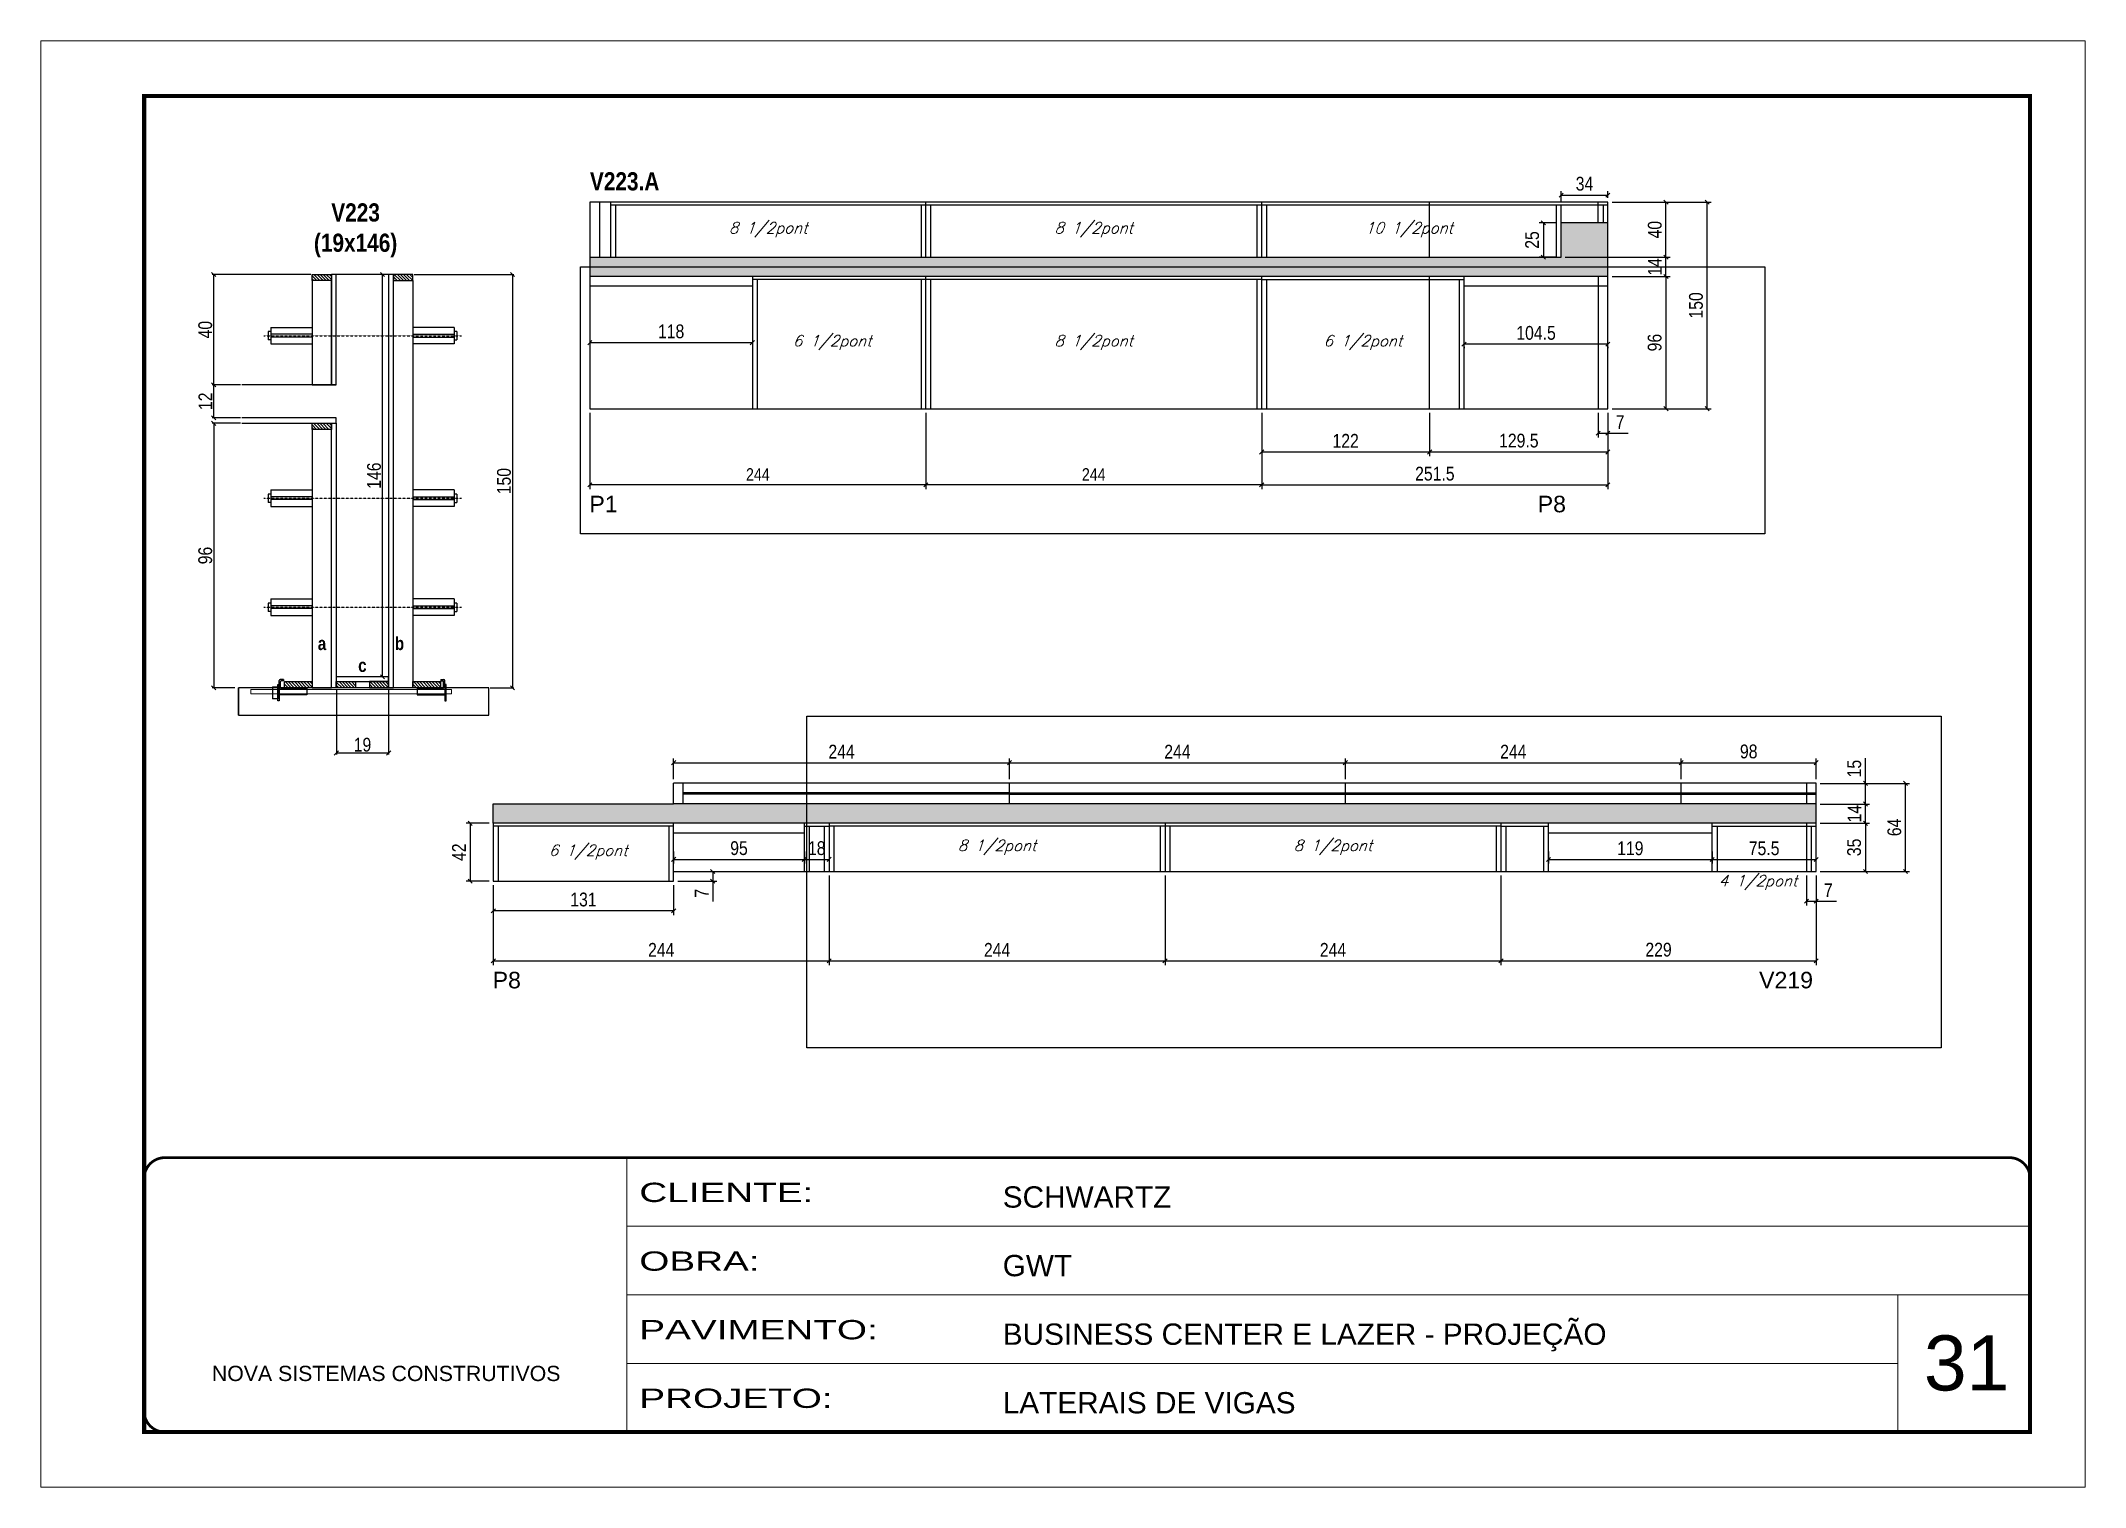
# Model space of a CAD drawing. Extents: x 2603 to 22413, y 1253 to 30260.
# Drawn here: x 5786 to 7271, y 20779 to 21829 of the extents above; entities that cross this region are included whole.
import ezdxf

# ---------------------------------------------------------------- set-up
doc = ezdxf.new("R2010")
doc.units = 0
for name, pattern in [('CONTINUO', [0]), ('DASHED', [0.75, 0.5, -0.25]), ('HIDDEN', [0.375, 0.25, -0.125])]:
    doc.linetypes.add(name, pattern=pattern)
for name, color, linetype in [('5', 5, 'Continuous'), ('barrote', 251, 'Continuous'), ('COTA', 241, 'Continuous'), ('detalhes', 4, 'Continuous'), ('NOMENCLATURA', 7, 'Continuous'), ('Painéis', 200, 'Continuous'), ('presilha', 1, 'Continuous'), ('SARR_2.2x10', 60, 'Continuous'), ('SARR_2.2x7', 40, 'Continuous'), ('SARR_3.5x7', 81, 'Continuous'), ('TENSOR', 3, 'Continuous'), ('texto', 7, 'Continuous')]:
    doc.layers.add(name, color=color, linetype=linetype)
for name, color, linetype, lineweight in [('CARIMBO', 255, 'Continuous', 9), ('CONCRETO', 251, 'Continuous', 25), ('Folhas', 255, 'Continuous', 9), ('SARRAFO DE PRESSAO', 251, 'DASHED', 9), ('SCO-___-LAJ', 2, 'Continuous', 0)]:
    doc.layers.add(name, color=color, linetype=linetype, lineweight=lineweight)
doc.styles.add('ARIAL', font='arial.ttf')
doc.styles.add('COTA TECNICA', font='techl___.ttf', dxfattribs={"height": 10})
doc.styles.add('COTA TECNICA 2X', font='techl___.ttf', dxfattribs={"height": 10})
doc.styles.add('COTA TECNICA-50', font='techl___.ttf', dxfattribs={"height": 9})
doc.styles.add('Romans', font='romans.shx')
doc.styles.get("Standard").update_dxf_attribs({"font": 'arial.ttf'})
doc.styles.add('TECNICA', font='techb___.ttf', dxfattribs={"height": 10})
doc.styles.add('Tecnologia', font='')
doc.styles.get('Tecnologia').set_extended_font_data('Forgotten Futurist')
doc.dimstyles.new('COTA PAINEL-50', dxfattribs={"dimtxt": 9, "dimasz": 3, "dimexe": 3, "dimexo": 3, "dimgap": 3, "dimtad": 1, "dimdec": 1, "dimzin": 12, "dimdsep": 46, "dimtxsty": 'COTA TECNICA-50', "dimblk1": 'OBLIQUE', "dimblk2": 'OBLIQUE', "dimsah": 1, "dimcen": 0.9, "dimclrd": 4, "dimclre": 4, "dimclrt": 240, "dimadec": 1, "dimazin": 3, "dimtfac": 1, "dimtdec": 1, "dimtmove": 0, "dimatfit": 3, "dimfxl": 1, "dimtolj": 1, "dimtzin": 12, "dimarcsym": 0})
doc.dimstyles.new('PAINEL', dxfattribs={"dimtxt": 10, "dimasz": 3, "dimexe": 3, "dimexo": 3, "dimgap": 3, "dimtad": 1, "dimdec": 1, "dimzin": 12, "dimdsep": 46, "dimtxsty": 'COTA TECNICA', "dimblk1": 'OBLIQUE', "dimblk2": 'OBLIQUE', "dimsah": 1, "dimcen": 0.9, "dimclrd": 4, "dimclre": 4, "dimclrt": 240, "dimadec": 1, "dimazin": 3, "dimtfac": 1, "dimtdec": 1, "dimtmove": 0, "dimatfit": 3, "dimfxl": 1, "dimtolj": 1, "dimtzin": 12, "dimarcsym": 0})
doc.dimstyles.new('SECAO', dxfattribs={"dimscale": 0.333333, "dimtxt": 5, "dimasz": 9, "dimexe": 3, "dimexo": 3, "dimgap": 3, "dimtad": 1, "dimdec": 1, "dimlfac": 0.5, "dimzin": 12, "dimdsep": 46, "dimtxsty": 'COTA TECNICA 2X', "dimblk1": 'OBLIQUE', "dimblk2": 'OBLIQUE', "dimsah": 1, "dimcen": 0.9, "dimclrd": 4, "dimclre": 4, "dimclrt": 240, "dimadec": 1, "dimazin": 3, "dimtfac": 1, "dimtdec": 1, "dimtmove": 0, "dimatfit": 3, "dimfxl": 1, "dimtolj": 1, "dimtzin": 12, "dimarcsym": 0})
pattern_1 = [(135, (39236.6308, -102152.6414), (-1.122532015, -1.122532015), [])]

msp = doc.modelspace()

# ---------------------------------------------------------------- texts
at = {"layer": '5', "linetype": 'Continuous'}
for s, p in [('P1', (6184.93, 21486.9)), ('P8', (6873.83, 21486.9)), ('P8', (6114.67, 21141.27)), ('V219', (7034.65, 21141.27))]:
    msp.add_text(s, height=12, rotation=359.99996, dxfattribs=at).set_placement(p)
at = {"layer": 'CARIMBO', "style": 'ARIAL'}
msp.add_text('31', height=40, dxfattribs=at).set_placement((7154.33, 20849.29))
at = {"layer": 'detalhes', "style": 'TECNICA'}
for s, p in [('a', (5987.62, 21386.86)), ('b', (6043.59, 21386.85)), ('c', (6016.96, 21371))]:
    msp.add_text(s, height=9.6, dxfattribs=at).set_placement(p)
at = {"layer": 'NOMENCLATURA', "style": 'TECNICA'}
msp.add_text('V223.A', height=13.2, dxfattribs=at).set_placement((6185.32, 21720.62))
at = {"layer": 'NOMENCLATURA', "insert": (6015.09, 21711.22), "char_height": 13.2, "attachment_point": 2, "style": 'TECNICA'}
msp.add_mtext_dynamic_manual_height_columns('V223\\P(19x146)', width=300.2766, gutter_width=1, heights=[0], dxfattribs=at)
at = {"layer": 'texto', "color": 2, "char_height": 8, "attachment_point": 5, "style": 'Romans'}
for s, insert in [('{\\Q19;\\C256;8 1/2pont}', (6314.82, 21692.1)), ('{\\Q19;\\C256;8 1/2pont}', (6551.32, 21692.1)), ('{\\Q19;\\C256;10 1/2pont}', (6780.32, 21692.1)), ('{\\Q19;\\C256;6 1/2pont}', (6361.32, 21610.1)), ('{\\Q19;\\C256;8 1/2pont}', (6551.32, 21610.1)), ('{\\Q19;\\C256;6 1/2pont}', (6746.82, 21610.1)), ('{\\Q19;\\C256;8 1/2pont}', (6481.07, 21243.65)), ('{\\Q19;\\C256;8 1/2pont}', (6725.07, 21243.65)), ('{\\Q19;\\C256;6 1/2pont}', (6184.07, 21240.15)), ('{\\Q19;\\C256;4 1/2pont}', (7033.87, 21218.07))]:
    msp.add_mtext(s, dxfattribs=dict(at, insert=insert))

# ---------------------------------------------------------------- blocks, each defined once
blk = doc.blocks.new('9999999999')
at = {"color": 30, "linetype": 'CONTINUO'}
for p, q in [((98564.6, 34230.2), (98564.6, 34429.4)), ((98564.6, 34379.6), (99584, 34379.6)), ((98564.6, 34329.8), (99488, 34329.8)), ((99584, 34329.8), (99488, 34329.8)), ((99488, 34329.8), (99488, 34230.2)), ((98564.6, 34280), (99488, 34280))]:
    blk.add_line(p, q, dxfattribs=at)
at = {"color": 30, "linetype": 'CONTINUO', "const_width": 2}
blk.add_lwpolyline([(99584, 34230.2), (99584, 34414.4, 0.414214), (99569, 34429.4), (98229, 34429.4, 0.414214), (98214, 34414.4), (98214, 34245.2, 0.414214), (98229, 34230.2), (99584, 34230.2)], format="xyb", dxfattribs=at)
at = {"layer": 'Folhas'}
blk.add_lwpolyline([(98139, 34190.2), (99624, 34190.2), (99624, 35240.2), (98139, 35240.2)], close=True, dxfattribs=at)
at = {"layer": 'Folhas', "color": 30, "const_width": 3}
blk.add_lwpolyline([(98214, 34230.2), (99584, 34230.2), (99584, 35200.2), (98214, 35200.2)], close=True, dxfattribs=at)
at = {"color": 7, "linetype": 'Continuous', "ltscale": 5, "style": 'ARIAL'}
for s, height, p in [('SCHWARTZ', 15.48, (98837.7, 34393.1)), ('GWT', 15.48, (98837.7, 34343.3)), ('BUSINESS CENTER E LAZER - PROJEÇÃO', 15.483, (98837.7, 34293.5)), ('NOVA SISTEMAS CONSTRUTIVOS', 11.059, (98263.2, 34267.2)), ('LATERAIS DE VIGAS', 15.483, (98837.7, 34243.7))]:
    blk.add_text(s, height=height, dxfattribs=at).set_placement(p)
at = {"layer": 'Folhas', "color": 7, "style": 'Tecnologia', "width": 1.5}
for s, p in [('CLIENTE:', (98573.7, 34397.2)), ('OBRA:', (98573.7, 34347.3)), ('PAVIMENTO:', (98573.7, 34297.5)), ('PROJETO:', (98573.7, 34247.7))]:
    blk.add_text(s, height=14, dxfattribs=at).set_placement(p)
blk = doc.blocks.new('_Oblique')
at = {"color": 0, "linetype": 'ByBlock', "lineweight": -2}
blk.add_line((-0.5, -0.5), (0.5, 0.5), dxfattribs=at)
blk = doc.blocks.new('*D458')
at = {"layer": 'COTA', "color": 4, "lineweight": -2, "transparency": 16777216}
for p, q in [((6001.1, 21358.5), (6001.1, 21311.1)), ((6039.1, 21358.5), (6039.1, 21311.1)), ((6039.1, 21312.1), (6001.1, 21312.1))]:
    blk.add_line(p, q, dxfattribs=at)
at = {"layer": 'Defpoints', "color": 0, "transparency": 16777216}
for p in [(6001.1, 21359.5), (6039.1, 21359.5), (6001.1, 21312.1)]:
    blk.add_point(p, dxfattribs=at)
at = {"layer": 'COTA', "color": 4, "lineweight": -2, "transparency": 16777216, "xscale": 3, "yscale": 3, "zscale": 3, "rotation": 180}
blk.add_blockref('_Oblique', (6001.1, 21312.1), dxfattribs=at)
at = {"layer": 'COTA', "color": 4, "lineweight": -2, "transparency": 16777216, "xscale": 3, "yscale": 3, "zscale": 3}
blk.add_blockref('_Oblique', (6039.1, 21312.1), dxfattribs=at)
at = {"layer": 'COTA', "color": 240, "transparency": 16777216, "insert": (6020.1, 21318.1), "char_height": 10, "attachment_point": 5, "style": 'COTA TECNICA 2X'}
blk.add_mtext('\\A1;19', dxfattribs=at)
blk = doc.blocks.new('PRESILHA METÁLICA 1')
at = {"layer": 'presilha'}
for p, q in [((0, 13), (6, 13)), ((0, 13), (0, 0)), ((6, 0), (0, 0)), ((6, 15.5), (7.5, 15.5)), ((6, -2.5), (6, 15.5)), ((6, 13), (6, 0)), ((7.5, 10.6), (7.5, 19.9)), ((7.5, 15.5), (7.5, -2.5)), ((37.5, 4.1), (7.5, 4.1)), ((12, 21), (8.6, 21)), ((9, 11.6), (9, 18.9)), ((12, 19.5), (9.6, 19.5)), ((37.5, 11), (9.6, 11)), ((12, 21), (12, 19.5)), ((37.5, 11), (37.5, 4.1)), ((7.5, -2.5), (6, -2.5))]:
    blk.add_line(p, q, dxfattribs=at)
for centre, radius, start, end in [((8.6, 19.9), 1.14, 90, 180), ((9.6, 18.9), 0.57, 90, 180), ((9.6, 11.6), 0.57, 180, 270)]:
    blk.add_arc(centre, radius, start, end, dxfattribs=at)
blk = doc.blocks.new('PRESILHA METÁLICA 2')
at = {"layer": 'presilha'}
for p, q in [((-5.2, 23.5), (-5.2, 22)), ((-5.2, 23.5), (-1.9, 23.5)), ((-0.8, 14.6), (-0.8, 22.4)), ((-30.8, 13.5), (-30.8, 6.6)), ((-30.8, 13.5), (-2.8, 13.5)), ((-30.8, 6.6), (-0.8, 6.6)), ((-5.2, 22), (-2.8, 22)), ((-2.2, 14.1), (-2.2, 21.4)), ((0.8, 18), (-0.8, 18)), ((-0.8, 18), (-0.8, 0)), ((-0.8, 0), (0.8, 0)), ((0.8, 0), (0.8, 18))]:
    blk.add_line(p, q, dxfattribs=at)
for centre, radius, start, end in [((-1.9, 22.4), 1.14, 0, 90), ((-2.8, 21.4), 0.57, 0, 90), ((-2.8, 14.1), 0.57, 270, 0)]:
    blk.add_arc(centre, radius, start, end, dxfattribs=at)
blk = doc.blocks.new('*D459')
at = {"layer": 'COTA', "color": 4, "lineweight": -2, "transparency": 16777216}
for p, q in [((5931.4, 21551.5), (5911, 21551.5)), ((5912, 21551.5), (5912, 21359.5)), ((5927.3, 21359.5), (5911, 21359.5))]:
    blk.add_line(p, q, dxfattribs=at)
at = {"layer": 'Defpoints', "color": 0, "transparency": 16777216}
for p in [(5932.4, 21551.5), (5912, 21359.5), (5928.3, 21359.5)]:
    blk.add_point(p, dxfattribs=at)
at = {"layer": 'COTA', "color": 4, "lineweight": -2, "transparency": 16777216, "xscale": 3, "yscale": 3, "zscale": 3}
for p, rotation in [((5912, 21551.5), 90), ((5912, 21359.5), 270)]:
    blk.add_blockref('_Oblique', p, dxfattribs=dict(at, rotation=rotation))
at = {"layer": 'COTA', "color": 240, "transparency": 16777216, "insert": (5905.9, 21455.5), "char_height": 10, "attachment_point": 5, "rotation": 90, "style": 'COTA TECNICA 2X'}
blk.add_mtext('\\A1;96', dxfattribs=at)
blk = doc.blocks.new('*D460')
at = {"layer": 'COTA', "color": 4, "lineweight": -2, "transparency": 16777216}
for p, q in [((5931.4, 21579.5), (5911, 21579.5)), ((5912, 21555.5), (5912, 21579.5)), ((5931.4, 21555.5), (5911, 21555.5))]:
    blk.add_line(p, q, dxfattribs=at)
at = {"layer": 'Defpoints', "color": 0, "transparency": 16777216}
for p in [(5912, 21579.5), (5932.4, 21579.5), (5932.4, 21555.5)]:
    blk.add_point(p, dxfattribs=at)
at = {"layer": 'COTA', "color": 4, "lineweight": -2, "transparency": 16777216, "xscale": 3, "yscale": 3, "zscale": 3}
for p, rotation in [((5912, 21579.5), 90), ((5912, 21555.5), 270)]:
    blk.add_blockref('_Oblique', p, dxfattribs=dict(at, rotation=rotation))
at = {"layer": 'COTA', "color": 240, "transparency": 16777216, "insert": (5906, 21567.5), "char_height": 10, "attachment_point": 5, "rotation": 90, "style": 'COTA TECNICA 2X'}
blk.add_mtext('\\A1;12', dxfattribs=at)
blk = doc.blocks.new('*D461')
at = {"layer": 'COTA', "color": 4, "lineweight": -2, "transparency": 16777216}
for p, q in [((6057.7, 21659.5), (6130, 21659.5)), ((6129, 21659.5), (6129, 21359.5)), ((6112.9, 21359.5), (6130, 21359.5))]:
    blk.add_line(p, q, dxfattribs=at)
at = {"layer": 'Defpoints', "color": 0, "transparency": 16777216}
for p in [(6056.7, 21659.5), (6111.9, 21359.5), (6129, 21359.5)]:
    blk.add_point(p, dxfattribs=at)
at = {"layer": 'COTA', "color": 4, "lineweight": -2, "transparency": 16777216, "xscale": 3, "yscale": 3, "zscale": 3}
for p, rotation in [((6129, 21659.5), 90), ((6129, 21359.5), 270)]:
    blk.add_blockref('_Oblique', p, dxfattribs=dict(at, rotation=rotation))
at = {"layer": 'COTA', "color": 240, "transparency": 16777216, "insert": (6122.9, 21509.5), "char_height": 10, "attachment_point": 5, "rotation": 90, "style": 'COTA TECNICA 2X'}
blk.add_mtext('\\A1;150', dxfattribs=at)
blk = doc.blocks.new('*D2455')
at = {"layer": 'COTA', "color": 4, "lineweight": -2, "transparency": 16777216}
for p, q in [((5982.5, 21659.5), (5911, 21659.5)), ((5912, 21579.5), (5912, 21659.5)), ((5931.4, 21579.5), (5911, 21579.5))]:
    blk.add_line(p, q, dxfattribs=at)
at = {"layer": 'Defpoints', "color": 0, "transparency": 16777216}
for p in [(5912, 21659.5), (5983.5, 21659.5), (5932.4, 21579.5)]:
    blk.add_point(p, dxfattribs=at)
at = {"layer": 'COTA', "color": 4, "lineweight": -2, "transparency": 16777216, "xscale": 3, "yscale": 3, "zscale": 3}
for p, rotation in [((5912, 21659.5), 90), ((5912, 21579.5), 270)]:
    blk.add_blockref('_Oblique', p, dxfattribs=dict(at, rotation=rotation))
at = {"layer": 'COTA', "color": 240, "transparency": 16777216, "insert": (5905.9, 21619.5), "char_height": 10, "attachment_point": 5, "rotation": 90, "style": 'COTA TECNICA 2X'}
blk.add_mtext('\\A1;40', dxfattribs=at)
blk = doc.blocks.new('*D2456')
at = {"layer": 'COTA', "color": 4, "lineweight": -2, "transparency": 16777216}
for p, q in [((6038.1, 21659.5), (6033.6, 21659.5)), ((6034.6, 21367.5), (6034.6, 21659.5)), ((6038.1, 21367.5), (6033.6, 21367.5))]:
    blk.add_line(p, q, dxfattribs=at)
at = {"layer": 'Defpoints', "color": 0, "transparency": 16777216}
for p in [(6034.6, 21659.5), (6039.1, 21659.5), (6039.1, 21367.5)]:
    blk.add_point(p, dxfattribs=at)
at = {"layer": 'COTA', "color": 4, "lineweight": -2, "transparency": 16777216, "xscale": 3, "yscale": 3, "zscale": 3}
for p, rotation in [((6034.6, 21659.5), 90), ((6034.6, 21367.5), 270)]:
    blk.add_blockref('_Oblique', p, dxfattribs=dict(at, rotation=rotation))
at = {"layer": 'COTA', "color": 240, "transparency": 16777216, "insert": (6028.5, 21513.5), "char_height": 10, "attachment_point": 5, "rotation": 90, "style": 'COTA TECNICA 2X'}
blk.add_mtext('\\A1;146', dxfattribs=at)
blk = doc.blocks.new('*D447')
at = {"layer": 'COTA', "color": 4, "linetype": 'ByBlock', "lineweight": -2, "transparency": 16777216}
for p, q in [((6429.3, 21559.1), (6429.3, 21503.8)), ((6673.3, 21559.1), (6673.3, 21503.8)), ((6673.3, 21506.8), (6429.3, 21506.8))]:
    blk.add_line(p, q, dxfattribs=at)
at = {"layer": 'Defpoints', "color": 0, "linetype": 'ByBlock', "transparency": 16777216}
for p in [(6429.3, 21562.1), (6673.3, 21562.1), (6429.3, 21506.8)]:
    blk.add_point(p, dxfattribs=at)
at = {"layer": 'COTA', "color": 4, "linetype": 'ByBlock', "lineweight": -2, "transparency": 16777216, "xscale": 3, "yscale": 3, "zscale": 3, "rotation": 180}
blk.add_blockref('_Oblique', (6429.3, 21506.8), dxfattribs=at)
at = {"layer": 'COTA', "color": 4, "linetype": 'ByBlock', "lineweight": -2, "transparency": 16777216, "xscale": 3, "yscale": 3, "zscale": 3}
blk.add_blockref('_Oblique', (6673.3, 21506.8), dxfattribs=at)
at = {"layer": 'COTA', "color": 240, "linetype": 'ByBlock', "transparency": 16777216, "insert": (6551.3, 21514.4), "char_height": 9, "attachment_point": 5, "style": 'COTA TECNICA-50'}
blk.add_mtext('\\A1;244', dxfattribs=at)
blk = doc.blocks.new('*D448')
at = {"layer": 'COTA', "color": 4, "linetype": 'ByBlock', "lineweight": -2, "transparency": 16777216}
for p, q in [((6185.3, 21559.1), (6185.3, 21503.8)), ((6429.3, 21559.1), (6429.3, 21503.8)), ((6429.3, 21506.8), (6185.3, 21506.8))]:
    blk.add_line(p, q, dxfattribs=at)
at = {"layer": 'Defpoints', "color": 0, "linetype": 'ByBlock', "transparency": 16777216}
for p in [(6185.3, 21562.1), (6429.3, 21562.1), (6185.3, 21506.8)]:
    blk.add_point(p, dxfattribs=at)
at = {"layer": 'COTA', "color": 4, "linetype": 'ByBlock', "lineweight": -2, "transparency": 16777216, "xscale": 3, "yscale": 3, "zscale": 3, "rotation": 180}
blk.add_blockref('_Oblique', (6185.3, 21506.8), dxfattribs=at)
at = {"layer": 'COTA', "color": 4, "linetype": 'ByBlock', "lineweight": -2, "transparency": 16777216, "xscale": 3, "yscale": 3, "zscale": 3}
blk.add_blockref('_Oblique', (6429.3, 21506.8), dxfattribs=at)
at = {"layer": 'COTA', "color": 240, "linetype": 'ByBlock', "transparency": 16777216, "insert": (6307.3, 21514.4), "char_height": 9, "attachment_point": 5, "style": 'COTA TECNICA-50'}
blk.add_mtext('\\A1;244', dxfattribs=at)
blk = doc.blocks.new('*D449')
at = {"layer": 'COTA', "color": 4, "linetype": 'ByBlock', "lineweight": -2, "transparency": 16777216}
for p, q in [((6673.3, 21559.1), (6673.3, 21503.8)), ((6924.8, 21559.1), (6924.8, 21503.8)), ((6673.3, 21506.8), (6924.8, 21506.8))]:
    blk.add_line(p, q, dxfattribs=at)
at = {"layer": 'Defpoints', "color": 0, "linetype": 'ByBlock', "transparency": 16777216}
for p in [(6673.3, 21562.1), (6924.8, 21562.1), (6924.8, 21506.8)]:
    blk.add_point(p, dxfattribs=at)
at = {"layer": 'COTA', "color": 4, "linetype": 'ByBlock', "lineweight": -2, "transparency": 16777216, "xscale": 3, "yscale": 3, "zscale": 3, "rotation": 180}
blk.add_blockref('_Oblique', (6673.3, 21506.8), dxfattribs=at)
at = {"layer": 'COTA', "color": 4, "linetype": 'ByBlock', "lineweight": -2, "transparency": 16777216, "xscale": 3, "yscale": 3, "zscale": 3}
blk.add_blockref('_Oblique', (6924.8, 21506.8), dxfattribs=at)
at = {"layer": 'COTA', "color": 240, "linetype": 'ByBlock', "transparency": 16777216, "insert": (6799.1, 21514.9), "char_height": 10, "attachment_point": 5, "style": 'COTA TECNICA'}
blk.add_mtext('\\A1;251.5', dxfattribs=at)
blk = doc.blocks.new('*D2457')
at = {"layer": 'COTA', "color": 4, "linetype": 'ByBlock', "lineweight": -2, "transparency": 16777216}
blk.add_line((6185.3, 21610.1), (6303.3, 21610.1), dxfattribs=at)
at = {"layer": 'Defpoints', "color": 0, "linetype": 'ByBlock', "transparency": 16777216}
for p in [(6185.3, 21610.1), (6303.3, 21610.1), (6303.3, 21610.1)]:
    blk.add_point(p, dxfattribs=at)
at = {"layer": 'COTA', "color": 4, "linetype": 'ByBlock', "lineweight": -2, "transparency": 16777216, "xscale": 3, "yscale": 3, "zscale": 3, "rotation": 180}
blk.add_blockref('_Oblique', (6185.3, 21610.1), dxfattribs=at)
at = {"layer": 'COTA', "color": 4, "linetype": 'ByBlock', "lineweight": -2, "transparency": 16777216, "xscale": 3, "yscale": 3, "zscale": 3}
blk.add_blockref('_Oblique', (6303.3, 21610.1), dxfattribs=at)
at = {"layer": 'COTA', "color": 240, "linetype": 'ByBlock', "transparency": 16777216, "insert": (6244.3, 21618.2), "char_height": 10, "attachment_point": 5, "style": 'COTA TECNICA'}
blk.add_mtext('\\A1;118', dxfattribs=at)
blk = doc.blocks.new('*D2458')
at = {"layer": 'COTA', "color": 4, "linetype": 'ByBlock', "lineweight": -2, "transparency": 16777216}
for p, q in [((6890.8, 21712.9), (6890.8, 21720.1)), ((6890.8, 21717.1), (6924.8, 21717.1)), ((6924.8, 21715.1), (6924.8, 21720.1))]:
    blk.add_line(p, q, dxfattribs=at)
at = {"layer": 'Defpoints', "color": 0, "linetype": 'ByBlock', "transparency": 16777216}
for p in [(6924.8, 21717.1), (6924.8, 21712.1), (6890.8, 21709.9)]:
    blk.add_point(p, dxfattribs=at)
at = {"layer": 'COTA', "color": 4, "linetype": 'ByBlock', "lineweight": -2, "transparency": 16777216, "xscale": 3, "yscale": 3, "zscale": 3, "rotation": 180}
blk.add_blockref('_Oblique', (6890.8, 21717.1), dxfattribs=at)
at = {"layer": 'COTA', "color": 4, "linetype": 'ByBlock', "lineweight": -2, "transparency": 16777216, "xscale": 3, "yscale": 3, "zscale": 3}
blk.add_blockref('_Oblique', (6924.8, 21717.1), dxfattribs=at)
at = {"layer": 'COTA', "color": 240, "linetype": 'ByBlock', "transparency": 16777216, "insert": (6907.8, 21725.4), "char_height": 10, "attachment_point": 5, "style": 'COTA TECNICA'}
blk.add_mtext('\\A1;34', dxfattribs=at)
blk = doc.blocks.new('*D2459')
at = {"layer": 'COTA', "color": 4, "linetype": 'ByBlock', "lineweight": -2, "transparency": 16777216}
for p, q in [((6887.8, 21697.1), (6874.9, 21697.1)), ((6877.9, 21697.1), (6877.9, 21672.1)), ((6887.8, 21672.1), (6874.9, 21672.1))]:
    blk.add_line(p, q, dxfattribs=at)
at = {"layer": 'Defpoints', "color": 0, "linetype": 'ByBlock', "transparency": 16777216}
for p in [(6890.8, 21697.1), (6877.9, 21672.1), (6890.8, 21672.1)]:
    blk.add_point(p, dxfattribs=at)
at = {"layer": 'COTA', "color": 4, "linetype": 'ByBlock', "lineweight": -2, "transparency": 16777216, "xscale": 3, "yscale": 3, "zscale": 3}
for p, rotation in [((6877.9, 21697.1), 90), ((6877.9, 21672.1), 270)]:
    blk.add_blockref('_Oblique', p, dxfattribs=dict(at, rotation=rotation))
at = {"layer": 'COTA', "color": 240, "linetype": 'ByBlock', "transparency": 16777216, "insert": (6869.8, 21684.6), "char_height": 10, "attachment_point": 5, "rotation": 90, "style": 'COTA TECNICA'}
blk.add_mtext('\\A1;25', dxfattribs=at)
blk = doc.blocks.new('*D2460')
at = {"layer": 'COTA', "color": 4, "linetype": 'ByBlock', "lineweight": -2, "transparency": 16777216}
for p, q in [((6917.8, 21559.1), (6917.8, 21541.3)), ((6924.8, 21559.1), (6924.8, 21541.3)), ((6917.8, 21544.3), (6924.8, 21544.3)), ((6924.8, 21544.3), (6939.6, 21544.3))]:
    blk.add_line(p, q, dxfattribs=at)
at = {"layer": 'Defpoints', "color": 0, "linetype": 'ByBlock', "transparency": 16777216}
for p in [(6917.8, 21562.1), (6924.8, 21562.1), (6924.8, 21544.3)]:
    blk.add_point(p, dxfattribs=at)
at = {"layer": 'COTA', "color": 4, "linetype": 'ByBlock', "lineweight": -2, "transparency": 16777216, "xscale": 3, "yscale": 3, "zscale": 3, "rotation": 180}
blk.add_blockref('_Oblique', (6917.8, 21544.3), dxfattribs=at)
at = {"layer": 'COTA', "color": 4, "linetype": 'ByBlock', "lineweight": -2, "transparency": 16777216, "xscale": 3, "yscale": 3, "zscale": 3}
blk.add_blockref('_Oblique', (6924.8, 21544.3), dxfattribs=at)
at = {"layer": 'COTA', "color": 240, "linetype": 'ByBlock', "transparency": 16777216, "insert": (6933.7, 21552.4), "char_height": 10, "attachment_point": 5, "style": 'COTA TECNICA'}
blk.add_mtext('\\A1;7', dxfattribs=at)
blk = doc.blocks.new('*D2493')
at = {"layer": 'COTA', "color": 4, "linetype": 'ByBlock', "lineweight": -2, "transparency": 16777216}
for p, q in [((6927.8, 21658.1), (6970, 21658.1)), ((6967, 21658.1), (6967, 21562.1)), ((6927.8, 21562.1), (6970, 21562.1))]:
    blk.add_line(p, q, dxfattribs=at)
at = {"layer": 'Defpoints', "color": 0, "linetype": 'ByBlock', "transparency": 16777216}
for p in [(6924.8, 21658.1), (6924.8, 21562.1), (6967, 21562.1)]:
    blk.add_point(p, dxfattribs=at)
at = {"layer": 'COTA', "color": 4, "linetype": 'ByBlock', "lineweight": -2, "transparency": 16777216, "xscale": 3, "yscale": 3, "zscale": 3}
for p, rotation in [((6967, 21658.1), 90), ((6967, 21562.1), 270)]:
    blk.add_blockref('_Oblique', p, dxfattribs=dict(at, rotation=rotation))
at = {"layer": 'COTA', "color": 240, "linetype": 'ByBlock', "transparency": 16777216, "insert": (6958.8, 21610.1), "char_height": 10, "attachment_point": 5, "rotation": 90, "style": 'COTA TECNICA'}
blk.add_mtext('\\A1;96', dxfattribs=at)
blk = doc.blocks.new('*D2494')
at = {"layer": 'COTA', "color": 4, "linetype": 'ByBlock', "lineweight": -2, "transparency": 16777216}
for p, q in [((6893.8, 21672.1), (6970, 21672.1)), ((6967, 21658.1), (6967, 21672.1)), ((6927.8, 21658.1), (6970, 21658.1))]:
    blk.add_line(p, q, dxfattribs=at)
at = {"layer": 'Defpoints', "color": 0, "linetype": 'ByBlock', "transparency": 16777216}
for p in [(6890.8, 21672.1), (6967, 21672.1), (6924.8, 21658.1)]:
    blk.add_point(p, dxfattribs=at)
at = {"layer": 'COTA', "color": 4, "linetype": 'ByBlock', "lineweight": -2, "transparency": 16777216, "xscale": 3, "yscale": 3, "zscale": 3}
for p, rotation in [((6967, 21672.1), 90), ((6967, 21658.1), 270)]:
    blk.add_blockref('_Oblique', p, dxfattribs=dict(at, rotation=rotation))
at = {"layer": 'COTA', "color": 240, "linetype": 'ByBlock', "transparency": 16777216, "insert": (6958.9, 21665.1), "char_height": 10, "attachment_point": 5, "rotation": 90, "style": 'COTA TECNICA'}
blk.add_mtext('\\A1;14', dxfattribs=at)
blk = doc.blocks.new('*D2495')
at = {"layer": 'COTA', "color": 4, "linetype": 'ByBlock', "lineweight": -2, "transparency": 16777216}
for p, q in [((6927.8, 21712.1), (6970, 21712.1)), ((6967, 21672.1), (6967, 21712.1)), ((6893.8, 21672.1), (6970, 21672.1))]:
    blk.add_line(p, q, dxfattribs=at)
at = {"layer": 'Defpoints', "color": 0, "linetype": 'ByBlock', "transparency": 16777216}
for p in [(6924.8, 21712.1), (6967, 21712.1), (6890.8, 21672.1)]:
    blk.add_point(p, dxfattribs=at)
at = {"layer": 'COTA', "color": 4, "linetype": 'ByBlock', "lineweight": -2, "transparency": 16777216, "xscale": 3, "yscale": 3, "zscale": 3}
for p, rotation in [((6967, 21712.1), 90), ((6967, 21672.1), 270)]:
    blk.add_blockref('_Oblique', p, dxfattribs=dict(at, rotation=rotation))
at = {"layer": 'COTA', "color": 240, "linetype": 'ByBlock', "transparency": 16777216, "insert": (6958.9, 21692.1), "char_height": 10, "attachment_point": 5, "rotation": 90, "style": 'COTA TECNICA'}
blk.add_mtext('\\A1;40', dxfattribs=at)
blk = doc.blocks.new('*D2496')
at = {"layer": 'COTA', "color": 4, "linetype": 'ByBlock', "lineweight": -2, "transparency": 16777216}
for p, q in [((6927.8, 21712.1), (6999.9, 21712.1)), ((6996.9, 21562.1), (6996.9, 21712.1)), ((6927.8, 21562.1), (6999.9, 21562.1))]:
    blk.add_line(p, q, dxfattribs=at)
at = {"layer": 'Defpoints', "color": 0, "linetype": 'ByBlock', "transparency": 16777216}
for p in [(6924.8, 21712.1), (6996.9, 21712.1), (6924.8, 21562.1)]:
    blk.add_point(p, dxfattribs=at)
at = {"layer": 'COTA', "color": 4, "linetype": 'ByBlock', "lineweight": -2, "transparency": 16777216, "xscale": 3, "yscale": 3, "zscale": 3}
for p, rotation in [((6996.9, 21712.1), 90), ((6996.9, 21562.1), 270)]:
    blk.add_blockref('_Oblique', p, dxfattribs=dict(at, rotation=rotation))
at = {"layer": 'COTA', "color": 240, "linetype": 'ByBlock', "transparency": 16777216, "insert": (6988.8, 21637.1), "char_height": 10, "attachment_point": 5, "rotation": 90, "style": 'COTA TECNICA'}
blk.add_mtext('\\A1;150', dxfattribs=at)
blk = doc.blocks.new('*D2497')
at = {"layer": 'COTA', "color": 4, "linetype": 'ByBlock', "lineweight": -2, "transparency": 16777216}
for p, q in [((6924.8, 21609), (6820.3, 21609)), ((6820.3, 21607.1), (6820.3, 21606)), ((6924.8, 21607.1), (6924.8, 21606))]:
    blk.add_line(p, q, dxfattribs=at)
at = {"layer": 'Defpoints', "color": 0, "linetype": 'ByBlock', "transparency": 16777216}
for p in [(6820.3, 21610.1), (6820.3, 21609), (6924.8, 21610.1)]:
    blk.add_point(p, dxfattribs=at)
at = {"layer": 'COTA', "color": 4, "linetype": 'ByBlock', "lineweight": -2, "transparency": 16777216, "xscale": 3, "yscale": 3, "zscale": 3, "rotation": 180}
blk.add_blockref('_Oblique', (6820.3, 21609), dxfattribs=at)
at = {"layer": 'COTA', "color": 4, "linetype": 'ByBlock', "lineweight": -2, "transparency": 16777216, "xscale": 3, "yscale": 3, "zscale": 3}
blk.add_blockref('_Oblique', (6924.8, 21609), dxfattribs=at)
at = {"layer": 'COTA', "color": 240, "linetype": 'ByBlock', "transparency": 16777216, "insert": (6872.6, 21617.1), "char_height": 10, "attachment_point": 5, "style": 'COTA TECNICA'}
blk.add_mtext('\\A1;104.5', dxfattribs=at)
blk = doc.blocks.new('*D462')
at = {"layer": 'COTA', "color": 4, "linetype": 'ByBlock', "lineweight": -2, "transparency": 16777216}
for p, q in [((6112.1, 21261.1), (6095.3, 21261.1)), ((6098.3, 21261.1), (6098.3, 21219.1)), ((6112.1, 21219.1), (6095.3, 21219.1))]:
    blk.add_line(p, q, dxfattribs=at)
at = {"layer": 'Defpoints', "color": 0, "linetype": 'ByBlock', "transparency": 16777216}
for p in [(6115.1, 21261.1), (6098.3, 21219.1), (6115.1, 21219.1)]:
    blk.add_point(p, dxfattribs=at)
at = {"layer": 'COTA', "color": 4, "linetype": 'ByBlock', "lineweight": -2, "transparency": 16777216, "xscale": 3, "yscale": 3, "zscale": 3}
for p, rotation in [((6098.3, 21261.1), 90), ((6098.3, 21219.1), 270)]:
    blk.add_blockref('_Oblique', p, dxfattribs=dict(at, rotation=rotation))
at = {"layer": 'COTA', "color": 240, "linetype": 'ByBlock', "transparency": 16777216, "insert": (6090.2, 21240.1), "char_height": 10, "attachment_point": 5, "rotation": 90, "style": 'COTA TECNICA'}
blk.add_mtext('\\A1;42', dxfattribs=at)
blk = doc.blocks.new('*D463')
at = {"layer": 'COTA', "color": 4, "linetype": 'ByBlock', "lineweight": -2, "transparency": 16777216}
for p, q in [((6359.1, 21223.1), (6359.1, 21158.2)), ((6115.1, 21216.1), (6115.1, 21158.2)), ((6115.1, 21161.2), (6359.1, 21161.2))]:
    blk.add_line(p, q, dxfattribs=at)
at = {"layer": 'Defpoints', "color": 0, "linetype": 'ByBlock', "transparency": 16777216}
for p in [(6359.1, 21226.1), (6115.1, 21219.1), (6359.1, 21161.2)]:
    blk.add_point(p, dxfattribs=at)
at = {"layer": 'COTA', "color": 4, "linetype": 'ByBlock', "lineweight": -2, "transparency": 16777216, "xscale": 3, "yscale": 3, "zscale": 3, "rotation": 180}
blk.add_blockref('_Oblique', (6115.1, 21161.2), dxfattribs=at)
at = {"layer": 'COTA', "color": 4, "linetype": 'ByBlock', "lineweight": -2, "transparency": 16777216, "xscale": 3, "yscale": 3, "zscale": 3}
blk.add_blockref('_Oblique', (6359.1, 21161.2), dxfattribs=at)
at = {"layer": 'COTA', "color": 240, "linetype": 'ByBlock', "transparency": 16777216, "insert": (6237.1, 21169.2), "char_height": 10, "attachment_point": 5, "style": 'COTA TECNICA'}
blk.add_mtext('\\A1;244', dxfattribs=at)
blk = doc.blocks.new('*D2498')
at = {"layer": 'COTA', "color": 4, "linetype": 'ByBlock', "lineweight": -2, "transparency": 16777216}
for p, q in [((6359.1, 21223.1), (6359.1, 21158.2)), ((6603.1, 21223.1), (6603.1, 21158.2)), ((6359.1, 21161.2), (6603.1, 21161.2))]:
    blk.add_line(p, q, dxfattribs=at)
at = {"layer": 'Defpoints', "color": 0, "linetype": 'ByBlock', "transparency": 16777216}
for p in [(6359.1, 21226.1), (6603.1, 21226.1), (6603.1, 21161.2)]:
    blk.add_point(p, dxfattribs=at)
at = {"layer": 'COTA', "color": 4, "linetype": 'ByBlock', "lineweight": -2, "transparency": 16777216, "xscale": 3, "yscale": 3, "zscale": 3, "rotation": 180}
blk.add_blockref('_Oblique', (6359.1, 21161.2), dxfattribs=at)
at = {"layer": 'COTA', "color": 4, "linetype": 'ByBlock', "lineweight": -2, "transparency": 16777216, "xscale": 3, "yscale": 3, "zscale": 3}
blk.add_blockref('_Oblique', (6603.1, 21161.2), dxfattribs=at)
at = {"layer": 'COTA', "color": 240, "linetype": 'ByBlock', "transparency": 16777216, "insert": (6481.1, 21169.2), "char_height": 10, "attachment_point": 5, "style": 'COTA TECNICA'}
blk.add_mtext('\\A1;244', dxfattribs=at)
blk = doc.blocks.new('*D2499')
at = {"layer": 'COTA', "color": 4, "linetype": 'ByBlock', "lineweight": -2, "transparency": 16777216}
for p, q in [((6603.1, 21223.1), (6603.1, 21158.2)), ((6847.1, 21223.1), (6847.1, 21158.2)), ((6603.1, 21161.2), (6847.1, 21161.2))]:
    blk.add_line(p, q, dxfattribs=at)
at = {"layer": 'Defpoints', "color": 0, "linetype": 'ByBlock', "transparency": 16777216}
for p in [(6603.1, 21226.1), (6847.1, 21226.1), (6847.1, 21161.2)]:
    blk.add_point(p, dxfattribs=at)
at = {"layer": 'COTA', "color": 4, "linetype": 'ByBlock', "lineweight": -2, "transparency": 16777216, "xscale": 3, "yscale": 3, "zscale": 3, "rotation": 180}
blk.add_blockref('_Oblique', (6603.1, 21161.2), dxfattribs=at)
at = {"layer": 'COTA', "color": 4, "linetype": 'ByBlock', "lineweight": -2, "transparency": 16777216, "xscale": 3, "yscale": 3, "zscale": 3}
blk.add_blockref('_Oblique', (6847.1, 21161.2), dxfattribs=at)
at = {"layer": 'COTA', "color": 240, "linetype": 'ByBlock', "transparency": 16777216, "insert": (6725.1, 21169.2), "char_height": 10, "attachment_point": 5, "style": 'COTA TECNICA'}
blk.add_mtext('\\A1;244', dxfattribs=at)
blk = doc.blocks.new('*D2500')
at = {"layer": 'COTA', "color": 4, "linetype": 'ByBlock', "lineweight": -2, "transparency": 16777216}
for p, q in [((6847.1, 21223.1), (6847.1, 21158.2)), ((7076.1, 21223.1), (7076.1, 21158.2)), ((6847.1, 21161.2), (7076.1, 21161.2))]:
    blk.add_line(p, q, dxfattribs=at)
at = {"layer": 'Defpoints', "color": 0, "linetype": 'ByBlock', "transparency": 16777216}
for p in [(6847.1, 21226.1), (7076.1, 21226.1), (7076.1, 21161.2)]:
    blk.add_point(p, dxfattribs=at)
at = {"layer": 'COTA', "color": 4, "linetype": 'ByBlock', "lineweight": -2, "transparency": 16777216, "xscale": 3, "yscale": 3, "zscale": 3, "rotation": 180}
blk.add_blockref('_Oblique', (6847.1, 21161.2), dxfattribs=at)
at = {"layer": 'COTA', "color": 4, "linetype": 'ByBlock', "lineweight": -2, "transparency": 16777216, "xscale": 3, "yscale": 3, "zscale": 3}
blk.add_blockref('_Oblique', (7076.1, 21161.2), dxfattribs=at)
at = {"layer": 'COTA', "color": 240, "linetype": 'ByBlock', "transparency": 16777216, "insert": (6961.6, 21169.3), "char_height": 10, "attachment_point": 5, "style": 'COTA TECNICA'}
blk.add_mtext('\\A1;229', dxfattribs=at)
blk = doc.blocks.new('*D2501')
at = {"layer": 'COTA', "color": 4, "linetype": 'ByBlock', "lineweight": -2, "transparency": 16777216}
for p, q in [((6246.1, 21293.1), (6246.1, 21308.1)), ((6246.1, 21305.1), (6490.1, 21305.1)), ((6490.1, 21293.1), (6490.1, 21308.1))]:
    blk.add_line(p, q, dxfattribs=at)
at = {"layer": 'Defpoints', "color": 0, "linetype": 'ByBlock', "transparency": 16777216}
for p in [(6490.1, 21305.1), (6246.1, 21290.1), (6490.1, 21290.1)]:
    blk.add_point(p, dxfattribs=at)
at = {"layer": 'COTA', "color": 4, "linetype": 'ByBlock', "lineweight": -2, "transparency": 16777216, "xscale": 3, "yscale": 3, "zscale": 3, "rotation": 180}
blk.add_blockref('_Oblique', (6246.1, 21305.1), dxfattribs=at)
at = {"layer": 'COTA', "color": 4, "linetype": 'ByBlock', "lineweight": -2, "transparency": 16777216, "xscale": 3, "yscale": 3, "zscale": 3}
blk.add_blockref('_Oblique', (6490.1, 21305.1), dxfattribs=at)
at = {"layer": 'COTA', "color": 240, "linetype": 'ByBlock', "transparency": 16777216, "insert": (6368.1, 21313.1), "char_height": 10, "attachment_point": 5, "style": 'COTA TECNICA'}
blk.add_mtext('\\A1;244', dxfattribs=at)
blk = doc.blocks.new('*D2502')
at = {"layer": 'COTA', "color": 4, "linetype": 'ByBlock', "lineweight": -2, "transparency": 16777216}
for p, q in [((6490.1, 21293.1), (6490.1, 21308.1)), ((6490.1, 21305.1), (6734.1, 21305.1)), ((6734.1, 21293.1), (6734.1, 21308.1))]:
    blk.add_line(p, q, dxfattribs=at)
at = {"layer": 'Defpoints', "color": 0, "linetype": 'ByBlock', "transparency": 16777216}
for p in [(6734.1, 21305.1), (6490.1, 21290.1), (6734.1, 21290.1)]:
    blk.add_point(p, dxfattribs=at)
at = {"layer": 'COTA', "color": 4, "linetype": 'ByBlock', "lineweight": -2, "transparency": 16777216, "xscale": 3, "yscale": 3, "zscale": 3, "rotation": 180}
blk.add_blockref('_Oblique', (6490.1, 21305.1), dxfattribs=at)
at = {"layer": 'COTA', "color": 4, "linetype": 'ByBlock', "lineweight": -2, "transparency": 16777216, "xscale": 3, "yscale": 3, "zscale": 3}
blk.add_blockref('_Oblique', (6734.1, 21305.1), dxfattribs=at)
at = {"layer": 'COTA', "color": 240, "linetype": 'ByBlock', "transparency": 16777216, "insert": (6612.1, 21313.1), "char_height": 10, "attachment_point": 5, "style": 'COTA TECNICA'}
blk.add_mtext('\\A1;244', dxfattribs=at)
blk = doc.blocks.new('*D2503')
at = {"layer": 'COTA', "color": 4, "linetype": 'ByBlock', "lineweight": -2, "transparency": 16777216}
for p, q in [((6734.1, 21293.1), (6734.1, 21308.1)), ((6734.1, 21305.1), (6978.1, 21305.1)), ((6978.1, 21293.1), (6978.1, 21308.1))]:
    blk.add_line(p, q, dxfattribs=at)
at = {"layer": 'Defpoints', "color": 0, "linetype": 'ByBlock', "transparency": 16777216}
for p in [(6978.1, 21305.1), (6734.1, 21290.1), (6978.1, 21290.1)]:
    blk.add_point(p, dxfattribs=at)
at = {"layer": 'COTA', "color": 4, "linetype": 'ByBlock', "lineweight": -2, "transparency": 16777216, "xscale": 3, "yscale": 3, "zscale": 3, "rotation": 180}
blk.add_blockref('_Oblique', (6734.1, 21305.1), dxfattribs=at)
at = {"layer": 'COTA', "color": 4, "linetype": 'ByBlock', "lineweight": -2, "transparency": 16777216, "xscale": 3, "yscale": 3, "zscale": 3}
blk.add_blockref('_Oblique', (6978.1, 21305.1), dxfattribs=at)
at = {"layer": 'COTA', "color": 240, "linetype": 'ByBlock', "transparency": 16777216, "insert": (6856.1, 21313.1), "char_height": 10, "attachment_point": 5, "style": 'COTA TECNICA'}
blk.add_mtext('\\A1;244', dxfattribs=at)
blk = doc.blocks.new('*D2504')
at = {"layer": 'COTA', "color": 4, "linetype": 'ByBlock', "lineweight": -2, "transparency": 16777216}
for p, q in [((6978.1, 21293.1), (6978.1, 21308.1)), ((6978.1, 21305.1), (7076.1, 21305.1)), ((7076.1, 21293.1), (7076.1, 21308.1))]:
    blk.add_line(p, q, dxfattribs=at)
at = {"layer": 'Defpoints', "color": 0, "linetype": 'ByBlock', "transparency": 16777216}
for p in [(7076.1, 21305.1), (6978.1, 21290.1), (7076.1, 21290.1)]:
    blk.add_point(p, dxfattribs=at)
at = {"layer": 'COTA', "color": 4, "linetype": 'ByBlock', "lineweight": -2, "transparency": 16777216, "xscale": 3, "yscale": 3, "zscale": 3, "rotation": 180}
blk.add_blockref('_Oblique', (6978.1, 21305.1), dxfattribs=at)
at = {"layer": 'COTA', "color": 4, "linetype": 'ByBlock', "lineweight": -2, "transparency": 16777216, "xscale": 3, "yscale": 3, "zscale": 3}
blk.add_blockref('_Oblique', (7076.1, 21305.1), dxfattribs=at)
at = {"layer": 'COTA', "color": 240, "linetype": 'ByBlock', "transparency": 16777216, "insert": (7027.1, 21313.2), "char_height": 10, "attachment_point": 5, "style": 'COTA TECNICA'}
blk.add_mtext('\\A1;98', dxfattribs=at)
blk = doc.blocks.new('*D2505')
at = {"layer": 'COTA', "color": 4, "linetype": 'ByBlock', "lineweight": -2, "transparency": 16777216}
for p, q in [((7079.1, 21261.1), (7114.9, 21261.1)), ((7111.9, 21261.1), (7111.9, 21226.1)), ((7079.1, 21226.1), (7114.9, 21226.1))]:
    blk.add_line(p, q, dxfattribs=at)
at = {"layer": 'Defpoints', "color": 0, "linetype": 'ByBlock', "transparency": 16777216}
for p in [(7076.1, 21261.1), (7076.1, 21226.1), (7111.9, 21226.1)]:
    blk.add_point(p, dxfattribs=at)
at = {"layer": 'COTA', "color": 4, "linetype": 'ByBlock', "lineweight": -2, "transparency": 16777216, "xscale": 3, "yscale": 3, "zscale": 3}
for p, rotation in [((7111.9, 21261.1), 90), ((7111.9, 21226.1), 270)]:
    blk.add_blockref('_Oblique', p, dxfattribs=dict(at, rotation=rotation))
at = {"layer": 'COTA', "color": 240, "linetype": 'ByBlock', "transparency": 16777216, "insert": (7103.7, 21243.6), "char_height": 10, "attachment_point": 5, "rotation": 90, "style": 'COTA TECNICA'}
blk.add_mtext('\\A1;35', dxfattribs=at)
blk = doc.blocks.new('*D2506')
at = {"layer": 'COTA', "color": 4, "linetype": 'ByBlock', "lineweight": -2, "transparency": 16777216}
for p, q in [((7079.1, 21275.1), (7114.9, 21275.1)), ((7111.9, 21261.1), (7111.9, 21275.1)), ((7079.1, 21261.1), (7114.9, 21261.1))]:
    blk.add_line(p, q, dxfattribs=at)
at = {"layer": 'Defpoints', "color": 0, "linetype": 'ByBlock', "transparency": 16777216}
for p in [(7076.1, 21275.1), (7111.9, 21275.1), (7076.1, 21261.1)]:
    blk.add_point(p, dxfattribs=at)
at = {"layer": 'COTA', "color": 4, "linetype": 'ByBlock', "lineweight": -2, "transparency": 16777216, "xscale": 3, "yscale": 3, "zscale": 3}
for p, rotation in [((7111.9, 21275.1), 90), ((7111.9, 21261.1), 270)]:
    blk.add_blockref('_Oblique', p, dxfattribs=dict(at, rotation=rotation))
at = {"layer": 'COTA', "color": 240, "linetype": 'ByBlock', "transparency": 16777216, "insert": (7103.9, 21268.1), "char_height": 10, "attachment_point": 5, "rotation": 90, "style": 'COTA TECNICA'}
blk.add_mtext('\\A1;14', dxfattribs=at)
blk = doc.blocks.new('*D2507')
at = {"layer": 'COTA', "color": 4, "linetype": 'ByBlock', "lineweight": -2, "transparency": 16777216}
for p, q in [((7111.9, 21290.1), (7111.9, 21308.5)), ((7079.1, 21290.1), (7114.9, 21290.1)), ((7111.9, 21275.1), (7111.9, 21290.1)), ((7079.1, 21275.1), (7114.9, 21275.1))]:
    blk.add_line(p, q, dxfattribs=at)
at = {"layer": 'Defpoints', "color": 0, "linetype": 'ByBlock', "transparency": 16777216}
for p in [(7076.1, 21290.1), (7111.9, 21290.1), (7076.1, 21275.1)]:
    blk.add_point(p, dxfattribs=at)
at = {"layer": 'COTA', "color": 4, "linetype": 'ByBlock', "lineweight": -2, "transparency": 16777216, "xscale": 3, "yscale": 3, "zscale": 3}
for p, rotation in [((7111.9, 21290.1), 90), ((7111.9, 21275.1), 270)]:
    blk.add_blockref('_Oblique', p, dxfattribs=dict(at, rotation=rotation))
at = {"layer": 'COTA', "color": 240, "linetype": 'ByBlock', "transparency": 16777216, "insert": (7103.8, 21300.8), "char_height": 10, "attachment_point": 5, "rotation": 90, "style": 'COTA TECNICA'}
blk.add_mtext('\\A1;15', dxfattribs=at)
blk = doc.blocks.new('*D2508')
at = {"layer": 'COTA', "color": 4, "linetype": 'ByBlock', "lineweight": -2, "transparency": 16777216}
for p, q in [((6249.1, 21226.1), (6277.5, 21226.1)), ((6274.5, 21226.1), (6274.5, 21219.1)), ((6249.1, 21219.1), (6277.5, 21219.1)), ((6274.5, 21219.1), (6274.5, 21204.4))]:
    blk.add_line(p, q, dxfattribs=at)
at = {"layer": 'Defpoints', "color": 0, "linetype": 'ByBlock', "transparency": 16777216}
for p in [(6246.1, 21226.1), (6246.1, 21219.1), (6274.5, 21219.1)]:
    blk.add_point(p, dxfattribs=at)
at = {"layer": 'COTA', "color": 4, "linetype": 'ByBlock', "lineweight": -2, "transparency": 16777216, "xscale": 3, "yscale": 3, "zscale": 3}
for p, rotation in [((6274.5, 21226.1), 90), ((6274.5, 21219.1), 270)]:
    blk.add_blockref('_Oblique', p, dxfattribs=dict(at, rotation=rotation))
at = {"layer": 'COTA', "color": 240, "linetype": 'ByBlock', "transparency": 16777216, "insert": (6266.5, 21210.3), "char_height": 10, "attachment_point": 5, "rotation": 90, "style": 'COTA TECNICA'}
blk.add_mtext('\\A1;7', dxfattribs=at)
blk = doc.blocks.new('*D2509')
at = {"layer": 'COTA', "color": 4, "linetype": 'ByBlock', "lineweight": -2, "transparency": 16777216}
for p, q in [((6115.1, 21216.1), (6115.1, 21194.5)), ((6246.1, 21216.1), (6246.1, 21194.5)), ((6246.1, 21197.5), (6115.1, 21197.5))]:
    blk.add_line(p, q, dxfattribs=at)
at = {"layer": 'Defpoints', "color": 0, "linetype": 'ByBlock', "transparency": 16777216}
for p in [(6115.1, 21219.1), (6246.1, 21219.1), (6115.1, 21197.5)]:
    blk.add_point(p, dxfattribs=at)
at = {"layer": 'COTA', "color": 4, "linetype": 'ByBlock', "lineweight": -2, "transparency": 16777216, "xscale": 3, "yscale": 3, "zscale": 3, "rotation": 180}
blk.add_blockref('_Oblique', (6115.1, 21197.5), dxfattribs=at)
at = {"layer": 'COTA', "color": 4, "linetype": 'ByBlock', "lineweight": -2, "transparency": 16777216, "xscale": 3, "yscale": 3, "zscale": 3}
blk.add_blockref('_Oblique', (6246.1, 21197.5), dxfattribs=at)
at = {"layer": 'COTA', "color": 240, "linetype": 'ByBlock', "transparency": 16777216, "insert": (6180.6, 21205.7), "char_height": 10, "attachment_point": 5, "style": 'COTA TECNICA'}
blk.add_mtext('\\A1;131', dxfattribs=at)
blk = doc.blocks.new('*D2510')
at = {"layer": 'COTA', "color": 4, "linetype": 'ByBlock', "lineweight": -2, "transparency": 16777216}
for p, q in [((7079.1, 21290.1), (7144, 21290.1)), ((7141, 21226.1), (7141, 21290.1)), ((7079.1, 21226.1), (7144, 21226.1))]:
    blk.add_line(p, q, dxfattribs=at)
at = {"layer": 'Defpoints', "color": 0, "linetype": 'ByBlock', "transparency": 16777216}
for p in [(7076.1, 21290.1), (7141, 21290.1), (7076.1, 21226.1)]:
    blk.add_point(p, dxfattribs=at)
at = {"layer": 'COTA', "color": 4, "linetype": 'ByBlock', "lineweight": -2, "transparency": 16777216, "xscale": 3, "yscale": 3, "zscale": 3}
for p, rotation in [((7141, 21290.1), 90), ((7141, 21226.1), 270)]:
    blk.add_blockref('_Oblique', p, dxfattribs=dict(at, rotation=rotation))
at = {"layer": 'COTA', "color": 240, "linetype": 'ByBlock', "transparency": 16777216, "insert": (7132.9, 21258.1), "char_height": 10, "attachment_point": 5, "rotation": 90, "style": 'COTA TECNICA'}
blk.add_mtext('\\A1;64', dxfattribs=at)
blk = doc.blocks.new('*D2511')
at = {"layer": 'COTA', "color": 4, "linetype": 'ByBlock', "lineweight": -2, "transparency": 16777216}
for p, q in [((7069.1, 21223.1), (7069.1, 21201.5)), ((7076.1, 21223.1), (7076.1, 21201.5)), ((7069.1, 21204.5), (7076.1, 21204.5)), ((7076.1, 21204.5), (7090.8, 21204.5))]:
    blk.add_line(p, q, dxfattribs=at)
at = {"layer": 'Defpoints', "color": 0, "linetype": 'ByBlock', "transparency": 16777216}
for p in [(7069.1, 21226.1), (7076.1, 21226.1), (7076.1, 21204.5)]:
    blk.add_point(p, dxfattribs=at)
at = {"layer": 'COTA', "color": 4, "linetype": 'ByBlock', "lineweight": -2, "transparency": 16777216, "xscale": 3, "yscale": 3, "zscale": 3, "rotation": 180}
blk.add_blockref('_Oblique', (7069.1, 21204.5), dxfattribs=at)
at = {"layer": 'COTA', "color": 4, "linetype": 'ByBlock', "lineweight": -2, "transparency": 16777216, "xscale": 3, "yscale": 3, "zscale": 3}
blk.add_blockref('_Oblique', (7076.1, 21204.5), dxfattribs=at)
at = {"layer": 'COTA', "color": 240, "linetype": 'ByBlock', "transparency": 16777216, "insert": (7084.9, 21212.5), "char_height": 10, "attachment_point": 5, "style": 'COTA TECNICA'}
blk.add_mtext('\\A1;7', dxfattribs=at)
blk = doc.blocks.new('*D2512')
at = {"layer": 'COTA', "color": 4, "linetype": 'ByBlock', "lineweight": -2, "transparency": 16777216}
for p, q in [((6246.1, 21240.6), (6246.1, 21231.9)), ((6341.1, 21240.6), (6341.1, 21231.9)), ((6246.1, 21234.9), (6341.1, 21234.9))]:
    blk.add_line(p, q, dxfattribs=at)
at = {"layer": 'Defpoints', "color": 0, "linetype": 'ByBlock', "transparency": 16777216}
for p in [(6246.1, 21243.6), (6341.1, 21243.6), (6341.1, 21234.9)]:
    blk.add_point(p, dxfattribs=at)
at = {"layer": 'COTA', "color": 4, "linetype": 'ByBlock', "lineweight": -2, "transparency": 16777216, "xscale": 3, "yscale": 3, "zscale": 3, "rotation": 180}
blk.add_blockref('_Oblique', (6246.1, 21234.9), dxfattribs=at)
at = {"layer": 'COTA', "color": 4, "linetype": 'ByBlock', "lineweight": -2, "transparency": 16777216, "xscale": 3, "yscale": 3, "zscale": 3}
blk.add_blockref('_Oblique', (6341.1, 21234.9), dxfattribs=at)
at = {"layer": 'COTA', "color": 240, "linetype": 'ByBlock', "transparency": 16777216, "insert": (6293.6, 21243), "char_height": 10, "attachment_point": 5, "style": 'COTA TECNICA'}
blk.add_mtext('\\A1;95', dxfattribs=at)
blk = doc.blocks.new('*D2513')
at = {"layer": 'COTA', "color": 4, "linetype": 'ByBlock', "lineweight": -2, "transparency": 16777216}
for p, q in [((6341.1, 21240.6), (6341.1, 21231.9)), ((6359.1, 21240.6), (6359.1, 21231.9)), ((6341.1, 21234.9), (6359.1, 21234.9))]:
    blk.add_line(p, q, dxfattribs=at)
at = {"layer": 'Defpoints', "color": 0, "linetype": 'ByBlock', "transparency": 16777216}
for p in [(6341.1, 21243.6), (6359.1, 21243.6), (6359.1, 21234.9)]:
    blk.add_point(p, dxfattribs=at)
at = {"layer": 'COTA', "color": 4, "linetype": 'ByBlock', "lineweight": -2, "transparency": 16777216, "xscale": 3, "yscale": 3, "zscale": 3, "rotation": 180}
blk.add_blockref('_Oblique', (6341.1, 21234.9), dxfattribs=at)
at = {"layer": 'COTA', "color": 4, "linetype": 'ByBlock', "lineweight": -2, "transparency": 16777216, "xscale": 3, "yscale": 3, "zscale": 3}
blk.add_blockref('_Oblique', (6359.1, 21234.9), dxfattribs=at)
at = {"layer": 'COTA', "color": 240, "linetype": 'ByBlock', "transparency": 16777216, "insert": (6350.1, 21243), "char_height": 10, "attachment_point": 5, "style": 'COTA TECNICA'}
blk.add_mtext('\\A1;18', dxfattribs=at)
blk = doc.blocks.new('*D2514')
at = {"layer": 'COTA', "color": 4, "linetype": 'ByBlock', "lineweight": -2, "transparency": 16777216}
for p, q in [((6881.6, 21240.6), (6881.6, 21231.8)), ((7000.6, 21240.6), (7000.6, 21231.8)), ((6881.6, 21234.8), (7000.6, 21234.8))]:
    blk.add_line(p, q, dxfattribs=at)
at = {"layer": 'Defpoints', "color": 0, "linetype": 'ByBlock', "transparency": 16777216}
for p in [(6881.6, 21243.6), (7000.6, 21243.6), (7000.6, 21234.8)]:
    blk.add_point(p, dxfattribs=at)
at = {"layer": 'COTA', "color": 4, "linetype": 'ByBlock', "lineweight": -2, "transparency": 16777216, "xscale": 3, "yscale": 3, "zscale": 3, "rotation": 180}
blk.add_blockref('_Oblique', (6881.6, 21234.8), dxfattribs=at)
at = {"layer": 'COTA', "color": 4, "linetype": 'ByBlock', "lineweight": -2, "transparency": 16777216, "xscale": 3, "yscale": 3, "zscale": 3}
blk.add_blockref('_Oblique', (7000.6, 21234.8), dxfattribs=at)
at = {"layer": 'COTA', "color": 240, "linetype": 'ByBlock', "transparency": 16777216, "insert": (6941.1, 21242.9), "char_height": 10, "attachment_point": 5, "style": 'COTA TECNICA'}
blk.add_mtext('\\A1;119', dxfattribs=at)
blk = doc.blocks.new('*D2442')
at = {"layer": 'COTA', "color": 4, "linetype": 'ByBlock', "lineweight": -2, "transparency": 16777216}
for p, q in [((7000.6, 21240.6), (7000.6, 21231.8)), ((7000.6, 21234.8), (7076.1, 21234.8))]:
    blk.add_line(p, q, dxfattribs=at)
at = {"layer": 'Defpoints', "color": 0, "linetype": 'ByBlock', "transparency": 16777216}
for p in [(7000.6, 21243.6), (7076.1, 21234.8), (7076.1, 21234.8)]:
    blk.add_point(p, dxfattribs=at)
at = {"layer": 'COTA', "color": 4, "linetype": 'ByBlock', "lineweight": -2, "transparency": 16777216, "xscale": 3, "yscale": 3, "zscale": 3, "rotation": 180}
blk.add_blockref('_Oblique', (7000.6, 21234.8), dxfattribs=at)
at = {"layer": 'COTA', "color": 4, "linetype": 'ByBlock', "lineweight": -2, "transparency": 16777216, "xscale": 3, "yscale": 3, "zscale": 3}
blk.add_blockref('_Oblique', (7076.1, 21234.8), dxfattribs=at)
at = {"layer": 'COTA', "color": 240, "linetype": 'ByBlock', "transparency": 16777216, "insert": (7038.3, 21242.9), "char_height": 10, "attachment_point": 5, "style": 'COTA TECNICA'}
blk.add_mtext('\\A1;75.5', dxfattribs=at)
blk = doc.blocks.new('*D1567')
at = {"layer": 'COTA', "color": 4, "linetype": 'ByBlock', "lineweight": -2, "transparency": 16777216}
for p, q in [((6673.3, 21559.1), (6673.3, 21527.7)), ((6795.3, 21559.1), (6795.3, 21527.7)), ((6673.3, 21530.7), (6795.3, 21530.7))]:
    blk.add_line(p, q, dxfattribs=at)
at = {"layer": 'Defpoints', "color": 0, "linetype": 'ByBlock', "transparency": 16777216}
for p in [(6673.3, 21562.1), (6795.3, 21562.1), (6795.3, 21530.7)]:
    blk.add_point(p, dxfattribs=at)
at = {"layer": 'COTA', "color": 4, "linetype": 'ByBlock', "lineweight": -2, "transparency": 16777216, "xscale": 3, "yscale": 3, "zscale": 3, "rotation": 180}
blk.add_blockref('_Oblique', (6673.3, 21530.7), dxfattribs=at)
at = {"layer": 'COTA', "color": 4, "linetype": 'ByBlock', "lineweight": -2, "transparency": 16777216, "xscale": 3, "yscale": 3, "zscale": 3}
blk.add_blockref('_Oblique', (6795.3, 21530.7), dxfattribs=at)
at = {"layer": 'COTA', "color": 240, "linetype": 'ByBlock', "transparency": 16777216, "insert": (6734.3, 21538.8), "char_height": 10, "attachment_point": 5, "style": 'COTA TECNICA'}
blk.add_mtext('\\A1;122', dxfattribs=at)
blk = doc.blocks.new('*D1568')
at = {"layer": 'COTA', "color": 4, "linetype": 'ByBlock', "lineweight": -2, "transparency": 16777216}
for p, q in [((6795.3, 21559.1), (6795.3, 21527.7)), ((6924.8, 21559.1), (6924.8, 21527.7)), ((6795.3, 21530.7), (6924.8, 21530.7))]:
    blk.add_line(p, q, dxfattribs=at)
at = {"layer": 'Defpoints', "color": 0, "linetype": 'ByBlock', "transparency": 16777216}
for p in [(6795.3, 21562.1), (6924.8, 21562.1), (6924.8, 21530.7)]:
    blk.add_point(p, dxfattribs=at)
at = {"layer": 'COTA', "color": 4, "linetype": 'ByBlock', "lineweight": -2, "transparency": 16777216, "xscale": 3, "yscale": 3, "zscale": 3, "rotation": 180}
blk.add_blockref('_Oblique', (6795.3, 21530.7), dxfattribs=at)
at = {"layer": 'COTA', "color": 4, "linetype": 'ByBlock', "lineweight": -2, "transparency": 16777216, "xscale": 3, "yscale": 3, "zscale": 3}
blk.add_blockref('_Oblique', (6924.8, 21530.7), dxfattribs=at)
at = {"layer": 'COTA', "color": 240, "linetype": 'ByBlock', "transparency": 16777216, "insert": (6860.1, 21538.9), "char_height": 10, "attachment_point": 5, "style": 'COTA TECNICA'}
blk.add_mtext('\\A1;129.5', dxfattribs=at)

# ---------------------------------------------------------------- dimensions: what is measured, and where the dimension line sits
at = {"layer": 'COTA', "linetype": 'ByBlock'}
for base, p1, p2, picture, middle in [((6924.82, 21717.15), (6890.82, 21709.9), (6924.82, 21712.1), '*D2458', (6907.82, 21725.37)), ((6303.32, 21610.1), (6185.32, 21610.1), (6303.32, 21610.1), '*D2457', (6244.32, 21618.19)), ((6820.32, 21609), (6924.82, 21610.1), (6820.32, 21610.1), '*D2497', (6872.57, 21617.11)), ((6924.82, 21506.8), (6673.32, 21562.1), (6924.82, 21562.1), '*D449', (6799.07, 21514.91)), ((6795.32, 21530.73), (6673.32, 21562.1), (6795.32, 21562.1), '*D1567', (6734.32, 21538.79)), ((6924.82, 21544.32), (6917.82, 21562.1), (6924.82, 21562.1), '*D2460', (6933.69, 21552.39)), ((6490.07, 21305.05), (6246.07, 21290.15), (6490.07, 21290.15), '*D2501', (6368.07, 21313.13)), ((7076.07, 21305.05), (6978.07, 21290.15), (7076.07, 21290.15), '*D2504', (7027.07, 21313.16)), ((6341.07, 21234.86), (6246.07, 21243.65), (6341.07, 21243.65), '*D2512', (6293.57, 21243)), ((7000.57, 21234.81), (6881.57, 21243.65), (7000.57, 21243.65), '*D2514', (6941.07, 21242.9)), ((6359.07, 21161.17), (6115.07, 21219.15), (6359.07, 21226.15), '*D463', (6237.07, 21169.24)), ((7076.07, 21204.46), (7069.07, 21226.15), (7076.07, 21226.15), '*D2511', (7084.93, 21212.53)), ((6115.07, 21197.52), (6246.07, 21219.15), (6115.07, 21219.15), '*D2509', (6180.57, 21205.74))]:
    dim = msp.add_linear_dim(base=base, p1=p1, p2=p2, dimstyle='PAINEL', dxfattribs=at)
    dim.commit()
    dim.dimension.update_dxf_attribs({"geometry": picture, "text_midpoint": middle})
for base, p1, p2, angle, dimstyle, override, picture, middle in [((6966.98, 21712.1), (6890.82, 21672.1), (6924.82, 21712.1), 90, 'PAINEL', {"dimtmove": 1}, '*D2495', (6958.87, 21692.1)), ((6185.32, 21506.8), (6429.32, 21562.1), (6185.32, 21562.1), 180, 'COTA PAINEL-50', {"dimarcsym": 1}, '*D448', (6307.32, 21514.36))]:
    dim = msp.add_linear_dim(base=base, p1=p1, p2=p2, angle=angle, dimstyle=dimstyle, override=override, dxfattribs=at)
    dim.commit()
    dim.dimension.update_dxf_attribs({"geometry": picture, "text_midpoint": middle})
for base, p1, p2, picture, middle in [((6996.91, 21712.1), (6924.82, 21562.1), (6924.82, 21712.1), '*D2496', (6988.81, 21637.1)), ((6877.94, 21672.1), (6890.82, 21697.1), (6890.82, 21672.1), '*D2459', (6869.83, 21684.6)), ((6966.98, 21562.1), (6924.82, 21658.1), (6924.82, 21562.1), '*D2493', (6958.85, 21610.1)), ((7111.93, 21290.15), (7076.07, 21275.15), (7076.07, 21290.15), '*D2507', (7103.82, 21300.83)), ((7140.98, 21290.15), (7076.07, 21226.15), (7076.07, 21290.15), '*D2510', (7132.88, 21258.15)), ((6098.26, 21219.15), (6115.07, 21261.15), (6115.07, 21219.15), '*D462', (6090.19, 21240.15)), ((7111.93, 21226.15), (7076.07, 21261.15), (7076.07, 21226.15), '*D2505', (7103.71, 21243.65)), ((6274.54, 21219.15), (6246.07, 21226.15), (6246.07, 21219.15), '*D2508', (6266.47, 21210.28))]:
    dim = msp.add_linear_dim(base=base, p1=p1, p2=p2, angle=90, dimstyle='PAINEL', dxfattribs=at)
    dim.commit()
    dim.dimension.update_dxf_attribs({"geometry": picture, "text_midpoint": middle})
for base, p1, p2, picture, middle in [((6966.98, 21672.1), (6924.82, 21658.1), (6890.82, 21672.1), '*D2494', (6966.98, 21665.1)), ((7111.93, 21275.15), (7076.07, 21261.15), (7076.07, 21275.15), '*D2506', (7111.93, 21268.15))]:
    dim = msp.add_linear_dim(base=base, p1=p1, p2=p2, angle=90, dimstyle='PAINEL', dxfattribs=at)
    dim.commit()
    dim.dimension.update_dxf_attribs({"geometry": picture, "text_midpoint": middle, "dimtype": 160})
at = {"layer": 'COTA'}
for base, p1, p2, picture, middle in [((5912.05, 21659.53), (5932.39, 21579.53), (5983.49, 21659.53), '*D2455', (5905.94, 21619.53)), ((6034.63, 21659.53), (6039.09, 21367.53), (6039.09, 21659.53), '*D2456', (6028.52, 21513.53)), ((6129.01, 21359.53, 0), (6056.69, 21659.53), (6111.91, 21359.53, 0), '*D461', (6122.9, 21509.53, 0)), ((5912.05, 21579.53), (5932.39, 21555.53), (5932.39, 21579.53), '*D460', (5905.99, 21567.53)), ((5912.05, 21359.53, 0), (5932.39, 21551.53), (5928.28, 21359.53, 0), '*D459', (5905.91, 21455.53, 0))]:
    dim = msp.add_linear_dim(base=base, p1=p1, p2=p2, angle=90, dimstyle='SECAO', dxfattribs=at)
    dim.commit()
    dim.dimension.update_dxf_attribs({"geometry": picture, "text_midpoint": middle})
at = {"layer": 'COTA', "linetype": 'ByBlock'}
for base, p1, p2, dimstyle, override, picture, middle in [((6429.32, 21506.8), (6673.32, 21562.1), (6429.32, 21562.1), 'COTA PAINEL-50', {"dimarcsym": 1}, '*D447', (6551.32, 21514.36)), ((6924.82, 21530.73), (6795.32, 21562.1), (6924.82, 21562.1), 'PAINEL', {"dimtmove": 1}, '*D1568', (6860.07, 21538.87)), ((6734.07, 21305.05), (6490.07, 21290.15), (6734.07, 21290.15), 'PAINEL', {"dimtmove": 1}, '*D2502', (6612.07, 21313.13)), ((6978.07, 21305.05), (6734.07, 21290.15), (6978.07, 21290.15), 'PAINEL', {"dimtmove": 1}, '*D2503', (6856.07, 21313.13)), ((6359.07, 21234.86), (6341.07, 21243.65), (6359.07, 21243.65), 'PAINEL', {"dimtmove": 1}, '*D2513', (6350.07, 21242.96)), ((7076.07, 21234.81), (7000.57, 21243.65), (7076.07, 21234.81), 'PAINEL', {"dimtmove": 1}, '*D2442', (7038.32, 21242.92)), ((6603.07, 21161.17), (6359.07, 21226.15), (6603.07, 21226.15), 'PAINEL', {"dimtmove": 1}, '*D2498', (6481.07, 21169.24)), ((6847.07, 21161.17), (6603.07, 21226.15), (6847.07, 21226.15), 'PAINEL', {"dimtmove": 1}, '*D2499', (6725.07, 21169.24)), ((7076.07, 21161.17), (6847.07, 21226.15), (7076.07, 21226.15), 'PAINEL', {"dimtmove": 1}, '*D2500', (6961.57, 21169.25))]:
    dim = msp.add_linear_dim(base=base, p1=p1, p2=p2, dimstyle=dimstyle, override=override, dxfattribs=at)
    dim.commit()
    dim.dimension.update_dxf_attribs({"geometry": picture, "text_midpoint": middle})
at = {"layer": 'COTA'}
dim = msp.add_linear_dim(base=(6001.09, 21312.06), p1=(6039.09, 21359.53), p2=(6001.09, 21359.53), angle=180, dimstyle='SECAO', dxfattribs=at)
dim.commit()
dim.dimension.update_dxf_attribs({"geometry": '*D458', "text_midpoint": (6020.09, 21312.06), "dimtype": 160})

# ---------------------------------------------------------------- hatches: boundary and pattern name
at = {"layer": 'COTA', "linetype": 'ByBlock'}
h = msp.add_hatch(dxfattribs=at)
h.set_pattern_fill('AR-CONC', color=256, scale=0.03)
h.set_pattern_definition([(50, (-126418.0314, -5371.0305), (5.46554007, -0.47817257), [0.5715, -6.2865]), (355, (-126418.0314, -5371.0305), (-1.05730264, 5.73170536), [0.4572, -5.02921753]), (100.4514447, (-126417.576, -5371.0704), (4.40823741, 5.25353256), [0.48570026, -5.34270734]), (46.1842, (-126418.0314, -5369.5065), (8.13237123, -1.26126984), [0.85725, -9.42975]), (96.6355576, (-126417.354, -5369.612), (7.122124, 7.42278374), [0.7285507, -8.01406824]), (351.184151, (-126418.031, -5369.5065), (7.122124, 7.42278374), [0.685799, -7.54379196]), (21, (-126417.2694, -5369.8875), (4.54843174, -3.06795595), [0.5715, -6.2865]), (326, (-126417.2694, -5369.8875), (1.85406085, 5.52563898), [0.4572, -5.0292]), (71.451445, (-126416.8904, -5370.143), (6.40249258, 2.45768307), [0.48570026, -5.34269813]), (37.5, (-126418.0314, -5371.0305), (0.092658098, 2.536651166), [0, -4.96824, 0, -5.1054, 0, -5.04825]), (7.5, (-126418.0314, -5371.0305), (2.004589875, 3.005417245), [0, -2.91084, 0, -4.85394, 0, -1.92405]), (327.5, (-126419.7307, -5371.0305), (4.067717855, -0.17186232), [0, -1.905, 0, -5.9436, 0, -7.8867]), (317.5, (-126420.4927, -5371.0305), (4.44387544, 0.76279473), [0, -2.4765, 0, -3.94716, 0, -5.6007])])
h.paths.add_polyline_path([(6890.82, 21672.1), (6185.32, 21672.1), (6185.32, 21658.1), (6924.82, 21658.1), (6924.82, 21697.1), (6890.82, 21697.1)])
h = msp.add_hatch(dxfattribs=at)
h.set_pattern_fill('AR-CONC', color=256, scale=0.03)
h.set_pattern_definition([(50, (-126495.289, -5498.5295), (5.46554007, -0.47817257), [0.5715, -6.2865]), (355, (-126495.289, -5498.5295), (-1.05730264, 5.73170536), [0.4572, -5.02921753]), (100.4514447, (-126494.8334, -5498.5693), (4.40823741, 5.25353256), [0.48570026, -5.34270734]), (46.1842, (-126495.289, -5497.0055), (8.13237123, -1.26126984), [0.85725, -9.42975]), (96.6355576, (-126494.611, -5497.1106), (7.122124, 7.42278374), [0.7285507, -8.01406824]), (351.184151, (-126495.289, -5497.0055), (7.122124, 7.42278374), [0.685799, -7.54379196]), (21, (-126494.527, -5497.3865), (4.54843174, -3.06795595), [0.5715, -6.2865]), (326, (-126494.527, -5497.3865), (1.85406085, 5.52563898), [0.4572, -5.0292]), (71.451445, (-126494.148, -5497.642), (6.40249258, 2.45768307), [0.48570026, -5.34269813]), (37.5, (-126495.2888, -5498.5295), (0.092658098, 2.536651166), [0, -4.96824, 0, -5.1054, 0, -5.04825]), (7.5, (-126495.2888, -5498.5295), (2.004589875, 3.005417245), [0, -2.91084, 0, -4.85394, 0, -1.92405]), (327.5, (-126496.988, -5498.5295), (4.067717855, -0.17186232), [0, -1.905, 0, -5.9436, 0, -7.8867]), (317.5, (-126497.75, -5498.5295), (4.44387544, 0.76279473), [0, -2.4765, 0, -3.94716, 0, -5.6007])])
h.paths.add_polyline_path([(7076.07, 21261.15), (7076.07, 21275.15), (6246.07, 21275.15), (6115.07, 21275.15), (6115.07, 21261.15)])
at = {"layer": 'SARR_2.2x10'}
h = msp.add_hatch(dxfattribs=at)
h.set_pattern_fill('ANSI31', color=256, scale=0.5, angle=90)
h.set_pattern_definition([(135, (39157.0308, -102152.6414), (-1.122532015, -1.122532015), [])])
h.paths.add_polyline_path([(5963.49, 21363.93), (5963.49, 21359.53), (5983.49, 21359.53), (5983.49, 21363.93)])
h = msp.add_hatch(dxfattribs=at)
h.set_pattern_fill('ANSI31', color=256, scale=0.5, angle=90)
h.set_pattern_definition([(135, (39250.2308, -102152.6414), (-1.122532015, -1.122532015), [])])
h.paths.add_polyline_path([(6056.69, 21363.93), (6056.69, 21359.53), (6076.69, 21359.53), (6076.69, 21363.93)])
at = {"layer": 'SARR_2.2x7'}
h = msp.add_hatch(dxfattribs=at)
h.set_pattern_fill('ANSI31', color=256, scale=0.5, angle=90)
h.set_pattern_definition([(135, (39151.0308, -101857.0414), (-1.122532015, -1.122532015), [])])
h.paths.add_polyline_path([(5997.49, 21659.53), (5997.49, 21655.13), (5983.49, 21655.13), (5983.49, 21659.53)])
h = msp.add_hatch(dxfattribs=at)
h.set_pattern_fill('ANSI31', color=256, scale=0.5, angle=90)
h.set_pattern_definition([(135, (39151.0308, -101857.0414), (-1.122532015, -1.122532015), [])])
h.paths.add_polyline_path([(6042.69, 21659.53), (6042.69, 21655.13), (6056.69, 21655.13), (6056.69, 21659.53)])
h = msp.add_hatch(dxfattribs=at)
h.set_pattern_fill('ANSI31', color=256, scale=0.5, angle=90)
h.set_pattern_definition([(135, (39171.0308, -101965.0414), (-1.122532015, -1.122532015), [])])
h.paths.add_polyline_path([(5997.49, 21551.53), (5997.49, 21547.13), (5983.49, 21547.13), (5983.49, 21551.53)])
h = msp.add_hatch(dxfattribs=at)
h.set_pattern_fill('ANSI31', color=256, scale=0.5, angle=90)
h.set_pattern_definition(pattern_1)
h.paths.add_polyline_path([(6015.09, 21359.53), (6015.09, 21363.93), (6001.09, 21363.93), (6001.09, 21359.53)])
h = msp.add_hatch(dxfattribs=at)
h.set_pattern_fill('ANSI31', color=256, scale=0.5, angle=90)
h.set_pattern_definition(pattern_1)
h.paths.add_polyline_path([(6025.09, 21363.93), (6025.09, 21359.53), (6039.09, 21359.53), (6039.09, 21363.93)])

# ---------------------------------------------------------------- linework, layer by layer
at = {"ltscale": 3}
for p, q in [((5951.49, 21618.13), (5951.49, 21612.13)), ((5953.49, 21618.13), (5951.49, 21618.13)), ((5953.49, 21612.13), (5951.49, 21612.13)), ((5953.49, 21621.13), (5953.49, 21609.13)), ((5953.49, 21621.13), (5983.49, 21621.13)), ((5983.49, 21616.13), (5953.49, 21616.13)), ((5983.49, 21614.13), (5953.49, 21614.13)), ((5953.49, 21609.13), (5983.49, 21609.13)), ((6086.69, 21621.13), (6056.69, 21621.13)), ((6056.69, 21616.13), (6086.69, 21616.13)), ((6056.69, 21614.13), (6086.69, 21614.13)), ((6086.69, 21609.13), (6056.69, 21609.13)), ((6086.69, 21621.13), (6086.69, 21609.13)), ((6088.69, 21618.13), (6086.69, 21618.13)), ((6086.69, 21612.13), (6088.69, 21612.13)), ((6088.69, 21618.13), (6088.69, 21612.13)), ((5953.49, 21503.13), (5953.49, 21491.13)), ((5953.49, 21503.13), (5983.49, 21503.13)), ((6086.69, 21503.13), (6056.69, 21503.13)), ((6086.69, 21503.13), (6086.69, 21491.13)), ((5951.49, 21500.13), (5951.49, 21494.13)), ((5953.49, 21500.13), (5951.49, 21500.13)), ((5953.49, 21494.13), (5951.49, 21494.13)), ((5983.49, 21498.13), (5953.49, 21498.13)), ((5983.49, 21496.13), (5953.49, 21496.13)), ((5953.49, 21491.13), (5983.49, 21491.13)), ((6056.69, 21498.13), (6086.69, 21498.13)), ((6056.69, 21496.13), (6086.69, 21496.13)), ((6086.69, 21491.13), (6056.69, 21491.13)), ((6088.69, 21500.13), (6086.69, 21500.13)), ((6086.69, 21494.13), (6088.69, 21494.13)), ((6088.69, 21500.13), (6088.69, 21494.13)), ((5951.49, 21420.95), (5951.49, 21414.95)), ((5953.49, 21420.95), (5951.49, 21420.95)), ((5953.49, 21414.95), (5951.49, 21414.95)), ((5953.49, 21423.95), (5953.49, 21411.95)), ((5953.49, 21423.95), (5983.49, 21423.95)), ((5983.49, 21418.95), (5953.49, 21418.95)), ((5983.49, 21416.95), (5953.49, 21416.95)), ((6086.69, 21423.95), (6056.69, 21423.95)), ((6056.69, 21418.95), (6086.69, 21418.95)), ((6056.69, 21416.95), (6086.69, 21416.95)), ((6086.69, 21423.95), (6086.69, 21411.95)), ((6088.69, 21420.95), (6086.69, 21420.95)), ((6086.69, 21414.95), (6088.69, 21414.95)), ((6088.69, 21420.95), (6088.69, 21414.95)), ((5953.49, 21411.95), (5983.49, 21411.95)), ((6086.69, 21411.95), (6056.69, 21411.95))]:
    msp.add_line(p, q, dxfattribs=at)
at = {"layer": 'barrote'}
msp.add_lwpolyline([(5930.04, 21339.53), (6111.95, 21339.53), (6111.95, 21359.53), (5930.04, 21359.53)], close=True, dxfattribs=at)
at = {"layer": 'CONCRETO', "linetype": 'Continuous'}
for p, q in [((6039.09, 21659.53), (6001.09, 21659.53)), ((6001.09, 21579.53), (5932.39, 21579.53))]:
    msp.add_line(p, q, dxfattribs=at)
at = {"layer": 'COTA', "linetype": 'ByBlock'}
for p, q in [((6890.82, 21697.1), (6890.82, 21709.9)), ((6924.82, 21658.1), (6924.82, 21697.1)), ((6185.32, 21672.1), (6185.32, 21658.1)), ((6303.32, 21658.1), (6303.32, 21562.1)), ((6820.32, 21562.1), (6820.32, 21658.1)), ((6115.07, 21261.15), (6115.07, 21275.15)), ((6115.07, 21275.15), (6246.07, 21275.15)), ((7076.07, 21261.15), (7076.07, 21275.15)), ((6246.07, 21226.15), (6246.07, 21261.15)), ((6341.07, 21226.15), (6341.07, 21261.15)), ((6881.57, 21226.15), (6881.57, 21261.15)), ((7000.57, 21226.15), (7000.57, 21261.15))]:
    msp.add_line(p, q, dxfattribs=at)
at = {"layer": 'COTA'}
for points in [[(6178.43, 21665.11), (7038.77, 21665.11), (7038.77, 21471.23), (6178.43, 21471.23)], [(6342.84, 21338.87), (7167.01, 21338.87), (7167.01, 21098.18), (6342.84, 21098.18)]]:
    msp.add_lwpolyline(points, close=True, dxfattribs=at)
at = {"layer": 'detalhes', "color": 250}
msp.add_line((5930.04, 21339.53), (5930.04, 21359.53), dxfattribs=at)
at = {"layer": 'Painéis', "linetype": 'Continuous'}
for p, q in [((6185.32, 21712.1), (6185.32, 21672.1)), ((6924.82, 21712.1), (6185.32, 21712.1)), ((6429.32, 21672.1), (6429.32, 21712.1)), ((6673.32, 21672.1), (6673.32, 21712.1)), ((6795.32, 21672.1), (6795.32, 21712.1)), ((6924.82, 21697.1), (6924.82, 21712.1)), ((6924.82, 21697.1), (6890.82, 21697.1)), ((6890.82, 21672.1), (6890.82, 21697.1)), ((6185.32, 21672.1), (6890.82, 21672.1)), ((6185.32, 21658.1), (6185.32, 21562.1)), ((6924.82, 21658.1), (6185.32, 21658.1)), ((6429.32, 21562.1), (6429.32, 21658.1)), ((6673.32, 21562.1), (6673.32, 21658.1)), ((6795.32, 21562.1), (6795.32, 21658.1)), ((6924.82, 21562.1), (6924.82, 21658.1)), ((6185.32, 21562.1), (6924.82, 21562.1)), ((6246.07, 21275.15), (6246.07, 21290.15)), ((7076.07, 21290.15), (6246.07, 21290.15)), ((6490.07, 21275.15), (6490.07, 21290.15)), ((6734.07, 21275.15), (6734.07, 21290.15)), ((6978.07, 21275.15), (6978.07, 21290.15)), ((7076.07, 21275.15), (7076.07, 21290.15)), ((7076.07, 21275.15), (6246.07, 21275.15)), ((7076.07, 21261.15), (6115.07, 21261.15)), ((6115.07, 21261.15), (6115.07, 21219.15)), ((6359.07, 21261.15), (6359.07, 21226.15)), ((6603.07, 21261.15), (6603.07, 21226.15)), ((6847.07, 21261.15), (6847.07, 21226.15)), ((7076.07, 21226.15), (7076.07, 21261.15)), ((6246.07, 21219.15), (6246.07, 21226.15)), ((6246.07, 21226.15), (7076.07, 21226.15)), ((6115.07, 21219.15), (6246.07, 21219.15))]:
    msp.add_line(p, q, dxfattribs=at)
for points in [[(5997.49, 21579.53), (6001.09, 21579.53), (6001.09, 21659.53), (5997.49, 21659.53)], [(6042.69, 21359.53), (6042.69, 21659.53), (6039.09, 21659.53), (6039.09, 21359.53)], [(5997.49, 21359.53), (5997.49, 21551.53), (6001.09, 21551.53), (6001.09, 21359.53)], [(6039.09, 21367.53), (6001.09, 21367.53), (6001.09, 21363.93), (6039.09, 21363.93)]]:
    msp.add_lwpolyline(points, close=True, dxfattribs=at)
at = {"layer": 'Painéis', "linetype": 'Continuous', "elevation": 0}
msp.add_lwpolyline([(5932.39, 21551.53), (6001.09, 21551.53), (6001.09, 21555.53), (5932.39, 21555.53)], dxfattribs=at)
at = {"layer": 'SARR_2.2x10'}
for points in [[(5963.49, 21363.93), (5983.49, 21363.93), (5983.49, 21359.53), (5963.49, 21359.53)], [(6056.69, 21363.93), (6076.69, 21363.93), (6076.69, 21359.53), (6056.69, 21359.53)]]:
    msp.add_lwpolyline(points, close=True, dxfattribs=at)
at = {"layer": 'SARR_2.2x7', "linetype": 'Continuous'}
for p, q in [((6192.32, 21712.1), (6192.32, 21672.1)), ((6429.32, 21709.9), (6200.32, 21709.9)), ((6673.32, 21709.9), (6429.32, 21709.9)), ((6924.82, 21709.9), (6673.32, 21709.9)), ((6429.32, 21655.9), (6303.32, 21655.9)), ((6673.32, 21655.9), (6429.32, 21655.9)), ((6673.32, 21655.9), (6820.32, 21655.9)), ((6303.32, 21651.1), (6185.32, 21651.1)), ((6924.82, 21651.1), (6820.32, 21651.1)), ((6253.07, 21275.15), (6253.07, 21290.15)), ((6490.07, 21283.15), (6253.07, 21283.15)), ((6490.07, 21282.15), (6253.07, 21282.15)), ((6490.07, 21283.15), (6734.07, 21283.15)), ((6490.07, 21282.15), (6734.07, 21282.15)), ((6734.07, 21283.15), (6978.07, 21283.15)), ((6734.07, 21282.15), (6978.07, 21282.15)), ((6978.07, 21283.15), (7076.07, 21283.15)), ((6978.07, 21282.15), (7076.07, 21282.15)), ((6246.07, 21258.95), (6115.07, 21258.95)), ((6246.07, 21254.15), (6341.07, 21254.15)), ((6341.07, 21258.95), (6359.07, 21258.95)), ((6603.07, 21258.95), (6359.07, 21258.95)), ((6847.07, 21258.95), (6603.07, 21258.95)), ((6847.07, 21258.95), (6881.57, 21258.95)), ((6881.57, 21254.15), (7000.57, 21254.15)), ((7000.57, 21258.95), (7076.07, 21258.95))]:
    msp.add_line(p, q, dxfattribs=at)
at = {"layer": 'SARR_2.2x7', "linetype": 'HIDDEN'}
for p, q in [((6917.82, 21697.1), (6917.82, 21712.1)), ((6917.82, 21658.1), (6917.82, 21562.1)), ((7069.07, 21290.15), (7069.07, 21275.15)), ((7069.07, 21261.15), (7069.07, 21226.15))]:
    msp.add_line(p, q, dxfattribs=at)
at = {"layer": 'SARR_2.2x7', "elevation": 0}
for points in [[(5983.49, 21659.53), (5997.49, 21659.53), (5997.49, 21655.13), (5983.49, 21655.13)], [(6056.69, 21659.53), (6042.69, 21659.53), (6042.69, 21655.13), (6056.69, 21655.13)], [(5983.49, 21551.53), (5997.49, 21551.53), (5997.49, 21547.13), (5983.49, 21547.13)]]:
    msp.add_lwpolyline(points, close=True, dxfattribs=at)
at = {"layer": 'SARR_2.2x7'}
for points in [[(6001.09, 21363.93), (6015.09, 21363.93), (6015.09, 21359.53), (6001.09, 21359.53)], [(6039.09, 21363.93), (6025.09, 21363.93), (6025.09, 21359.53), (6039.09, 21359.53)]]:
    msp.add_lwpolyline(points, close=True, dxfattribs=at)
at = {"layer": 'SARR_3.5x7'}
for p, q in [((6200.32, 21712.1), (6200.32, 21672.1)), ((6203.82, 21709.9), (6203.82, 21672.1)), ((6425.82, 21709.9), (6425.82, 21672.1)), ((6432.82, 21709.9), (6432.82, 21672.1)), ((6669.82, 21709.9), (6669.82, 21672.1)), ((6676.82, 21709.9), (6676.82, 21672.1)), ((6887.32, 21709.9), (6887.32, 21672.1)), ((6921.32, 21709.9), (6921.32, 21697.1)), ((6306.82, 21655.9), (6306.82, 21562.1)), ((6425.82, 21655.9), (6425.82, 21562.1)), ((6432.82, 21655.9), (6432.82, 21562.1)), ((6669.82, 21655.9), (6669.82, 21562.1)), ((6676.82, 21655.9), (6676.82, 21562.1)), ((6816.82, 21655.9), (6816.82, 21562.1)), ((6118.57, 21258.95), (6118.57, 21219.15)), ((6242.57, 21258.95), (6242.57, 21219.15)), ((6344.57, 21258.95), (6344.57, 21226.15)), ((6355.57, 21258.95), (6355.57, 21226.15)), ((6362.57, 21258.95), (6362.57, 21226.15)), ((6599.57, 21258.95), (6599.57, 21226.15)), ((6606.57, 21258.95), (6606.57, 21226.15)), ((6843.57, 21258.95), (6843.57, 21226.15)), ((6850.57, 21258.95), (6850.57, 21226.15)), ((6878.07, 21258.95), (6878.07, 21226.15)), ((7004.07, 21258.95), (7004.07, 21226.15)), ((7072.57, 21258.95), (7072.57, 21226.15))]:
    msp.add_line(p, q, dxfattribs=at)
for points in [[(5997.49, 21655.13), (5983.49, 21655.13), (5983.49, 21579.53), (5997.49, 21579.53)], [(6042.69, 21655.13), (6056.69, 21655.13), (6056.69, 21359.53), (6042.69, 21359.53)], [(5997.49, 21547.13), (5983.49, 21547.13), (5983.49, 21359.53), (5997.49, 21359.53)]]:
    msp.add_lwpolyline(points, close=True, dxfattribs=at)
at = {"layer": 'SCO-___-LAJ', "color": 1}
msp.add_lwpolyline([(5939.04, 21358.19), (6084.81, 21358.19), (6084.81, 21355), (5939.04, 21355)], close=True, dxfattribs=at)
at = {"layer": 'TENSOR', "linetype": 'HIDDEN', "ltscale": 0.5}
for p, q in [((5948.49, 21615.13), (6092, 21615.13)), ((5948.49, 21497.13), (6092, 21497.13)), ((5948.49, 21417.95), (6092, 21417.95))]:
    msp.add_line(p, q, dxfattribs=at)

# ---------------------------------------------------------------- block references
at = {"layer": 'presilha', "xscale": 0.6666666666666666, "yscale": 0.6666666666666666, "zscale": 0.6666666666666666}
for name, p in [('PRESILHA METÁLICA 1', (5954.62, 21351.56)), ('PRESILHA METÁLICA 2', (6080.37, 21349.89))]:
    msp.add_blockref(name, p, dxfattribs=at)
at = {"layer": 'SARRAFO DE PRESSAO', "color": 6, "linetype": 'ByBlock'}
msp.add_blockref('9999999999', (-92352.51, -13411.06), dxfattribs=at)

msp.set_redraw_order([(e.dxf.handle, doc.entitydb.next_handle()) for e in msp.query("TEXT MTEXT ATTDEF DIMENSION ARC_DIMENSION")])  # texts and dimensions are drawn at this point

doc.saveas('drawing.dxf')
